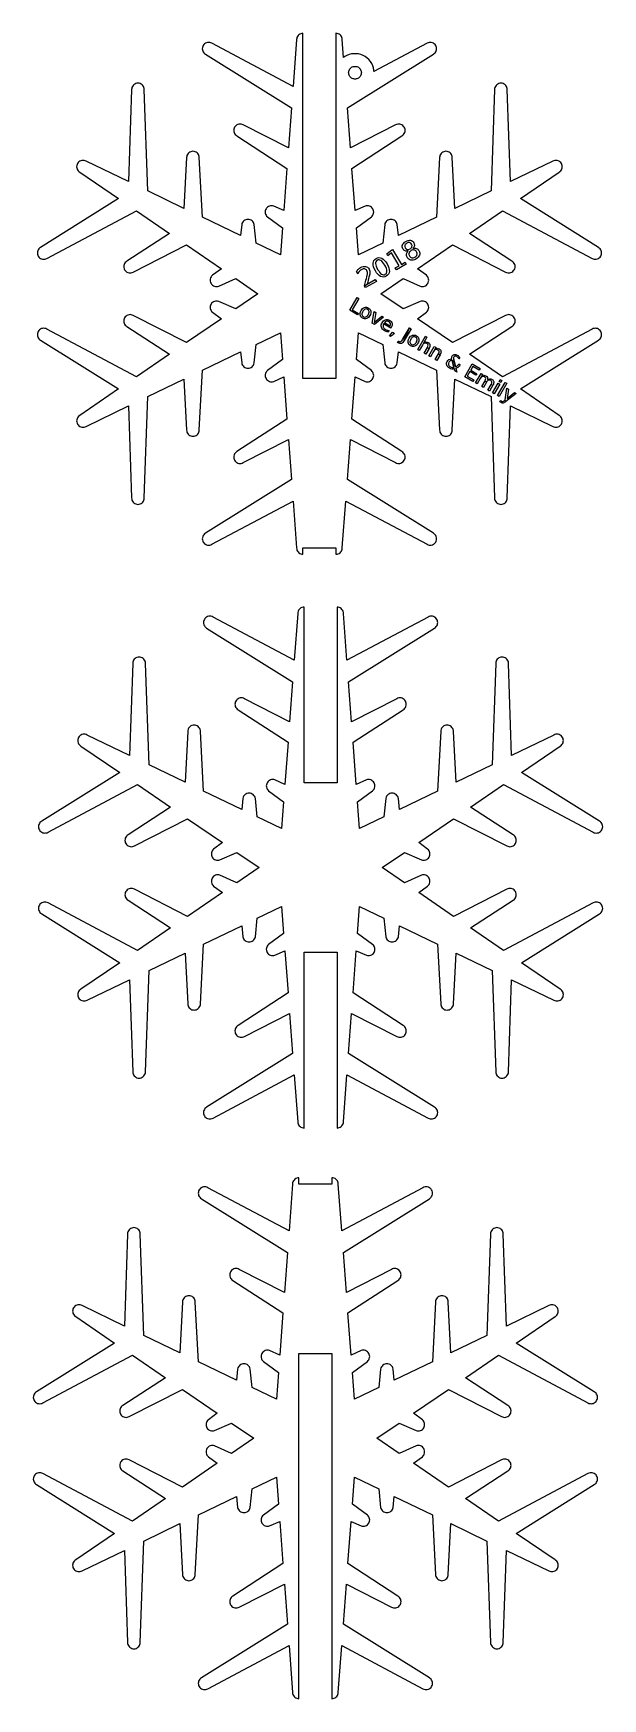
# Model space of a CAD drawing. Extents: x 5 to 95, y 28 to 290.
import ezdxf

# ---------------------------------------------------------------- set-up
doc = ezdxf.new("R2010")
doc.units = 0
doc.layers.get('0').update_dxf_attribs({"linetype": 'CONTINUOUS'})

msp = doc.modelspace()

# ---------------------------------------------------------------- linework, layer by layer
at = {"color": 7}
for points in [[(53.125514, 208.386481), (53.293874, 208.43158), (53.451856, 208.50528), (53.594646, 208.605279), (53.717904, 208.728481), (53.817884, 208.871279), (53.891544, 209.029279), (53.936674, 209.197681), (53.951858, 209.371281), (54.504155, 216.735179), (67.298014, 209.93388), (67.456016, 209.86018), (67.624415, 209.815079), (67.798016, 209.799867), (67.971616, 209.815093), (68.140016, 209.86018), (68.298015, 209.93388), (68.440814, 210.033781), (68.564015, 210.157081), (68.664015, 210.29988), (68.737714, 210.457879), (68.782816, 210.62618), (68.798028, 210.799879), (68.782802, 210.973479), (68.737714, 211.141879), (68.664015, 211.299881), (68.564015, 211.44268), (68.440814, 211.565881), (68.298015, 211.665881), (54.758604, 220.127679), (55.230324, 226.417481), (62.349315, 222.790979), (62.507314, 222.717279), (62.675615, 222.67218), (62.849314, 222.656969), (63.022915, 222.672192), (63.191314, 222.717279), (63.349316, 222.790979), (63.492115, 222.890979), (63.615316, 223.01418), (63.715316, 223.156979), (63.789015, 223.314981), (63.834114, 223.48338), (63.849326, 223.656981), (63.834103, 223.83068), (63.789015, 223.99898), (63.715316, 224.15698), (63.615316, 224.299781), (63.492115, 224.423079), (63.349316, 224.52298), (55.471994, 229.639581), (55.970116, 236.28128), (57.558556, 235.57448), (57.726924, 235.529381), (57.900584, 235.514169), (58.074224, 235.529392), (58.242595, 235.57448), (58.400586, 235.648081), (58.543354, 235.748081), (58.666626, 235.871381), (58.766594, 236.014179), (58.840266, 236.17208), (58.885384, 236.340479), (58.900596, 236.514181), (58.885373, 236.687779), (58.840266, 236.856181), (58.766594, 237.01418), (58.666626, 237.156979), (58.543354, 237.28018), (56.174186, 239.002281), (56.491996, 243.23961), (60.320535, 241.396169), (60.627314, 238.483381), (60.672416, 238.314979), (60.746115, 238.15698), (60.846115, 238.014181), (60.969316, 237.89098), (61.112115, 237.79098), (61.270114, 237.717281), (61.438516, 237.672179), (61.612114, 237.656967), (61.785816, 237.672193), (61.954114, 237.717281), (62.112116, 237.79098), (62.254915, 237.89098), (62.378215, 238.014181), (62.478116, 238.15698), (62.551815, 238.314979), (62.596914, 238.483381), (62.779015, 240.21239), (68.779915, 237.322979), (69.272415, 227.94268), (69.287627, 227.76908), (69.332715, 227.600681), (69.406316, 227.442679), (69.506315, 227.299981), (69.629615, 227.176681), (69.772414, 227.076679), (69.930315, 227.003081), (70.098714, 226.95788), (70.272416, 226.942668), (70.446014, 226.957891), (70.614416, 227.003081), (70.772415, 227.076679), (70.915214, 227.176681), (71.038415, 227.299981), (71.138415, 227.442679), (71.212115, 227.600681), (71.257214, 227.76908), (71.272425, 227.94268), (71.691215, 235.921179), (77.374214, 233.184879), (77.932616, 217.228481), (77.947828, 217.054781), (77.992915, 216.886379), (78.066615, 216.72838), (78.166615, 216.58568), (78.289816, 216.46238), (78.432615, 216.36238), (78.590614, 216.288779), (78.759016, 216.24368), (78.932614, 216.228384), (79.106316, 216.243677), (79.274616, 216.288779), (79.432616, 216.36238), (79.575414, 216.46238), (79.698715, 216.58568), (79.798714, 216.728479), (79.872315, 216.886379), (79.917414, 217.054781), (79.932626, 217.228481), (80.439415, 231.708879), (87.092914, 228.505279), (87.250916, 228.43158), (87.419214, 228.38648), (87.592916, 228.371269), (87.766514, 228.386492), (87.934916, 228.43158), (88.092915, 228.505279), (88.235714, 228.605279), (88.358915, 228.72848), (88.458915, 228.871279), (88.532614, 229.029281), (88.577716, 229.19768), (88.5929, 229.371281), (88.57773, 229.544881), (88.532614, 229.713281), (88.458915, 229.87128), (88.358915, 230.014079), (88.235714, 230.137379), (88.092915, 230.23728), (81.991714, 234.39758), (94.278814, 242.076691), (94.421514, 242.176671), (94.544814, 242.299929), (94.644814, 242.442711), (94.718516, 242.600699), (94.763615, 242.769061), (94.778827, 242.942721), (94.763604, 243.116369), (94.718516, 243.284729), (94.644814, 243.44272), (94.544814, 243.585499), (94.421514, 243.70876), (94.278814, 243.808731), (94.120815, 243.8824), (93.952416, 243.92751), (93.778815, 243.942722), (93.605116, 243.927535), (93.436714, 243.882419), (93.278816, 243.808731), (79.180916, 236.314179), (73.969716, 239.867571), (80.669816, 244.219551), (80.812615, 244.319519), (80.935816, 244.44278), (81.035816, 244.58557), (81.109515, 244.74355), (81.154614, 244.91191), (81.169826, 245.085569), (81.154603, 245.259221), (81.109515, 245.42758), (81.035816, 245.585571), (80.935816, 245.72835), (80.812615, 245.851611), (80.669816, 245.951599), (80.511814, 246.025259), (80.343415, 246.070381), (80.169814, 246.085565), (79.996115, 246.070387), (79.827814, 246.025259), (79.669815, 245.951599), (71.300015, 241.68795), (65.797314, 245.440159), (67.203616, 246.46239), (67.326916, 246.58564), (67.426815, 246.72843), (67.500514, 246.886401), (67.545616, 247.054781), (67.560828, 247.228429), (67.545602, 247.402069), (67.500514, 247.570451), (67.426815, 247.728431), (67.326916, 247.871199), (67.203616, 247.994479), (67.060815, 248.094459), (66.902815, 248.168119), (66.734515, 248.213229), (66.560816, 248.228441), (66.387215, 248.213246), (66.218816, 248.168111), (63.542816, 246.977401), (60.032124, 249.37128), (63.542816, 251.76516), (66.218816, 250.57445), (66.387215, 250.52932), (66.560816, 250.514136), (66.734515, 250.529343), (66.902815, 250.574439), (67.060815, 250.648099), (67.203616, 250.748079), (67.326916, 250.871359), (67.426815, 251.01413), (67.500514, 251.172109), (67.545616, 251.340489), (67.560828, 251.514129), (67.545602, 251.68778), (67.500514, 251.856159), (67.426815, 252.014131), (67.326916, 252.156921), (67.203616, 252.28017), (65.797314, 253.302399), (71.300015, 257.054611), (79.669815, 252.790961), (79.827814, 252.717301), (79.996115, 252.67218), (80.169814, 252.656996), (80.343415, 252.672174), (80.511814, 252.717301), (80.669816, 252.790961), (80.812615, 252.89095), (80.935816, 253.01421), (81.035816, 253.156989), (81.109515, 253.31498), (81.154614, 253.48334), (81.169826, 253.656991), (81.154603, 253.830651), (81.109515, 253.999011), (81.035816, 254.15699), (80.935816, 254.299781), (80.812615, 254.423041), (80.669816, 254.52301), (73.969716, 258.874992), (79.180916, 262.428382), (93.278816, 254.93383), (93.436714, 254.860141), (93.605116, 254.815039), (93.778815, 254.799828), (93.952416, 254.815051), (94.120815, 254.860161), (94.278814, 254.93383), (94.421514, 255.033801), (94.544814, 255.157059), (94.644814, 255.299841), (94.718516, 255.457829), (94.763615, 255.626191), (94.778827, 255.79984), (94.763604, 255.973499), (94.718516, 256.141859), (94.644814, 256.29985), (94.544814, 256.442629), (94.421514, 256.56589), (94.278814, 256.66587), (81.991714, 264.344981), (88.092915, 268.505281), (88.235714, 268.605182), (88.358915, 268.728482), (88.458915, 268.871281), (88.532614, 269.029281), (88.577716, 269.197681), (88.5929, 269.371281), (88.57773, 269.544881), (88.532614, 269.713281), (88.458915, 269.871281), (88.358915, 270.014081), (88.235714, 270.137281), (88.092915, 270.237281), (87.934916, 270.310981), (87.766514, 270.356081), (87.592916, 270.371282), (87.419214, 270.356081), (87.250916, 270.310981), (87.092914, 270.237281), (80.439415, 267.033681), (79.932615, 281.514081), (79.917403, 281.687781), (79.872315, 281.856181), (79.798714, 282.014081), (79.698715, 282.156881), (79.575414, 282.280181), (79.432616, 282.380181), (79.274616, 282.453781), (79.106316, 282.498881), (78.932614, 282.51418), (78.759016, 282.498882), (78.590614, 282.453781), (78.432615, 282.380181), (78.289816, 282.280181), (78.166615, 282.156881), (78.066615, 282.014181), (77.992915, 281.856181), (77.947816, 281.687781), (77.932605, 281.514081), (77.374214, 265.557681), (71.691215, 262.821382), (71.272414, 270.799881), (71.257202, 270.973481), (71.212115, 271.141881), (71.138415, 271.299881), (71.038415, 271.442581), (70.915214, 271.565881), (70.772415, 271.665881), (70.614416, 271.739481), (70.446014, 271.784681), (70.272416, 271.799882), (70.098714, 271.784681), (69.930315, 271.739481), (69.772414, 271.665881), (69.629615, 271.565881), (69.506315, 271.442581), (69.406316, 271.299881), (69.332715, 271.141881), (69.287616, 270.973481), (69.272404, 270.799881), (68.779915, 261.419581), (62.779015, 258.53017), (62.596914, 260.259182), (62.551815, 260.427581), (62.478116, 260.585581), (62.378215, 260.728382), (62.254915, 260.851581), (62.112116, 260.951581), (61.954114, 261.02528), (61.785816, 261.070382), (61.612114, 261.085594), (61.438516, 261.070368), (61.270114, 261.02528), (61.112115, 260.951581), (60.969316, 260.851581), (60.846115, 260.728382), (60.746115, 260.585581), (60.672416, 260.427581), (60.627314, 260.259182), (60.320535, 257.346389), (56.491996, 255.50295), (56.174205, 259.74028), (58.543376, 261.46238), (58.666634, 261.585582), (58.766614, 261.72838), (58.840285, 261.886382), (58.885404, 262.054782), (58.900588, 262.228382), (58.885413, 262.402081), (58.840285, 262.570481), (58.766614, 262.728381), (58.666634, 262.87118), (58.543376, 262.99448), (58.400594, 263.09448), (58.242606, 263.168081), (58.074244, 263.213182), (57.900595, 263.228394), (57.726936, 263.213168), (57.558576, 263.168081), (55.970136, 262.46128), (55.472005, 269.102981), (63.349316, 274.219581), (63.492115, 274.319481), (63.615316, 274.442781), (63.715316, 274.585581), (63.789015, 274.743581), (63.834114, 274.911881), (63.849326, 275.085581), (63.834103, 275.259181), (63.789015, 275.427581), (63.715316, 275.585581), (63.615316, 275.728381), (63.492115, 275.851581), (63.349316, 275.951581), (63.191314, 276.025281), (63.022915, 276.070381), (62.849314, 276.085582), (62.675615, 276.070381), (62.507314, 276.025281), (62.349315, 275.951581), (55.230344, 272.325081), (54.758615, 278.614881), (68.298015, 287.076681), (68.440814, 287.176681), (68.564114, 287.299881), (68.664015, 287.442681), (68.737714, 287.600681), (68.782816, 287.769081), (68.798028, 287.942681), (68.782802, 288.116381), (68.737714, 288.284681), (68.664015, 288.442681), (68.564114, 288.585481), (68.440814, 288.708781), (68.298015, 288.808681), (68.140016, 288.882381), (67.971715, 288.927481), (67.798016, 288.942681), (67.624415, 288.92748), (67.456016, 288.882381), (67.298014, 288.808681), (58.941524, 284.366381), (58.930122, 284.547281), (58.859555, 284.917381), (58.743125, 285.275681), (58.582715, 285.616481), (58.380856, 285.934581), (58.140716, 286.224881), (57.866066, 286.482781), (57.561274, 286.704281), (57.231136, 286.885781), (56.880856, 287.024481), (56.515934, 287.118081), (56.142176, 287.165381), (55.765435, 287.165381), (55.391674, 287.118081), (55.026755, 287.024481), (54.676475, 286.885781), (54.346334, 286.704281), (54.161955, 286.570281), (53.951886, 289.371281), (53.936674, 289.544881), (53.891564, 289.713281), (53.817895, 289.871281), (53.717924, 290.014081), (53.594655, 290.137281), (53.451864, 290.237281), (53.293896, 290.310981), (53.125525, 290.356081), (52.951885, 290.371282), (52.951885, 236.037979), (47.755745, 236.037979), (47.755745, 290.371281), (47.582105, 290.356081), (47.413734, 290.310981), (47.255766, 290.237281), (47.112976, 290.137281), (46.989704, 290.014081), (46.889735, 289.871281), (46.816064, 289.713281), (46.770945, 289.544881), (46.755733, 289.371281), (46.203455, 282.007381), (33.409616, 288.808681), (33.251614, 288.882381), (33.083215, 288.927481), (32.909614, 288.942681), (32.735915, 288.92748), (32.567615, 288.882381), (32.409615, 288.808681), (32.266814, 288.708781), (32.143514, 288.585481), (32.043616, 288.442681), (31.969916, 288.284681), (31.924814, 288.116381), (31.909602, 287.942681), (31.924825, 287.769081), (31.969916, 287.600681), (32.043616, 287.442681), (32.143514, 287.299881), (32.266814, 287.176681), (32.409615, 287.076681), (45.949015, 278.614881), (45.477286, 272.325081), (38.358315, 275.951581), (38.200316, 276.025281), (38.032015, 276.070381), (37.858316, 276.085582), (37.684716, 276.070381), (37.516314, 276.025281), (37.358314, 275.951581), (37.215516, 275.851581), (37.092314, 275.728381), (36.992314, 275.585581), (36.918615, 275.427581), (36.873516, 275.259181), (36.858304, 275.085581), (36.873527, 274.911881), (36.918615, 274.743581), (36.992314, 274.585581), (37.092314, 274.442781), (37.215516, 274.319481), (37.358314, 274.219581), (45.235625, 269.102981), (44.737494, 262.46128), (43.149054, 263.168081), (42.980695, 263.213182), (42.807035, 263.228394), (42.633386, 263.213168), (42.465024, 263.168081), (42.307036, 263.09448), (42.164254, 262.99448), (42.040996, 262.87118), (41.941016, 262.728381), (41.867345, 262.570481), (41.822226, 262.402081), (41.807043, 262.228382), (41.822218, 262.054782), (41.867345, 261.886382), (41.941016, 261.72838), (42.040996, 261.585582), (42.164254, 261.46238), (44.533425, 259.74028), (44.215634, 255.50295), (40.387095, 257.346389), (40.080314, 260.259182), (40.035215, 260.427581), (39.961515, 260.585581), (39.861515, 260.728382), (39.738314, 260.851581), (39.595515, 260.951581), (39.437516, 261.02528), (39.269114, 261.070382), (39.095516, 261.085594), (38.921814, 261.070368), (38.753514, 261.02528), (38.595514, 260.951581), (38.452716, 260.851581), (38.329416, 260.728382), (38.229515, 260.585581), (38.155815, 260.427581), (38.110716, 260.259182), (37.928615, 258.53017), (31.927715, 261.419581), (31.435215, 270.799881), (31.420003, 270.973481), (31.374915, 271.141881), (31.301315, 271.299881), (31.201315, 271.442581), (31.078015, 271.565881), (30.935216, 271.665881), (30.777315, 271.739481), (30.608916, 271.784681), (30.435217, 271.799882), (30.261616, 271.784681), (30.093217, 271.739481), (29.935215, 271.665881), (29.792416, 271.565881), (29.669215, 271.442581), (29.569215, 271.299881), (29.495516, 271.141881), (29.450417, 270.973481), (29.435205, 270.799881), (29.016415, 262.821382), (23.333416, 265.557681), (22.775016, 281.514081), (22.759816, 281.687781), (22.714716, 281.856181), (22.641016, 282.014181), (22.541016, 282.156881), (22.417816, 282.280181), (22.275016, 282.380181), (22.117016, 282.453781), (21.948616, 282.498881), (21.775016, 282.51418), (21.601316, 282.498882), (21.433016, 282.453781), (21.275016, 282.380181), (21.132216, 282.280181), (21.008916, 282.156881), (20.908916, 282.014081), (20.835316, 281.856181), (20.790216, 281.687781), (20.775016, 281.514081), (20.268216, 267.033681), (13.614716, 270.237281), (13.456716, 270.310981), (13.288416, 270.356081), (13.114716, 270.371282), (12.941116, 270.356081), (12.772716, 270.310981), (12.614716, 270.237281), (12.471916, 270.137281), (12.348716, 270.014081), (12.248716, 269.871281), (12.175016, 269.713281), (12.129916, 269.544881), (12.114716, 269.371281), (12.129917, 269.197681), (12.175016, 269.029281), (12.248716, 268.871281), (12.348716, 268.728482), (12.471916, 268.605182), (12.614716, 268.505281), (18.715916, 264.344981), (6.428816, 256.66587), (6.286116, 256.56589), (6.162816, 256.442629), (6.062816, 256.29985), (5.989116, 256.141859), (5.944016, 255.973499), (5.928816, 255.79984), (5.944017, 255.626191), (5.989116, 255.457829), (6.062816, 255.299841), (6.162816, 255.157059), (6.286116, 255.033801), (6.428816, 254.93383), (6.586816, 254.860161), (6.755216, 254.815051), (6.928816, 254.799839), (7.102516, 254.815051), (7.270916, 254.860141), (7.428816, 254.93383), (21.526716, 262.428382), (26.737916, 258.874992), (20.037816, 254.52301), (19.895016, 254.423041), (19.771816, 254.299781), (19.671816, 254.15699), (19.598116, 253.999011), (19.553016, 253.830651), (19.537816, 253.656991), (19.553017, 253.48334), (19.598116, 253.31498), (19.671816, 253.156989), (19.771816, 253.01421), (19.895016, 252.89095), (20.037816, 252.790961), (20.195816, 252.717301), (20.364216, 252.67218), (20.537816, 252.656996), (20.711516, 252.672174), (20.879816, 252.717301), (21.037816, 252.790961), (29.407618, 257.054611), (34.910316, 253.302399), (33.504014, 252.28017), (33.380714, 252.156921), (33.280816, 252.014131), (33.207116, 251.856159), (33.162014, 251.68778), (33.146802, 251.514129), (33.162026, 251.340489), (33.207116, 251.172109), (33.280816, 251.01413), (33.380714, 250.871359), (33.504014, 250.748079), (33.646816, 250.648099), (33.804815, 250.574439), (33.973115, 250.529331), (34.146815, 250.514119), (34.320415, 250.529314), (34.488814, 250.57445), (37.164814, 251.76516), (40.675506, 249.37128), (37.164814, 246.977401), (34.488814, 248.168111), (34.320415, 248.213241), (34.146815, 248.228424), (33.973115, 248.213218), (33.804815, 248.168119), (33.646816, 248.094459), (33.504014, 247.994479), (33.380714, 247.871199), (33.280816, 247.728431), (33.207116, 247.570451), (33.162014, 247.402069), (33.146802, 247.228429), (33.162026, 247.054781), (33.207116, 246.886401), (33.280816, 246.72843), (33.380714, 246.58564), (33.504014, 246.46239), (34.910316, 245.440159), (29.407618, 241.68795), (21.037816, 245.951599), (20.879816, 246.025259), (20.711516, 246.070381), (20.537816, 246.085565), (20.364216, 246.070387), (20.195816, 246.025259), (20.037816, 245.951599), (19.895016, 245.851611), (19.771816, 245.72835), (19.671816, 245.585571), (19.598116, 245.42758), (19.553016, 245.259221), (19.537816, 245.085569), (19.553017, 244.91191), (19.598116, 244.74355), (19.671816, 244.58557), (19.771816, 244.44278), (19.895016, 244.319519), (20.037816, 244.219551), (26.737916, 239.867571), (21.526716, 236.314179), (7.428816, 243.808731), (7.270916, 243.882419), (7.102516, 243.927521), (6.928816, 243.942705), (6.755216, 243.927507), (6.586816, 243.8824), (6.428816, 243.808731), (6.286116, 243.70876), (6.162816, 243.585499), (6.062816, 243.44272), (5.989116, 243.284729), (5.944016, 243.116369), (5.928816, 242.942721), (5.944017, 242.769061), (5.989116, 242.600699), (6.062816, 242.442711), (6.162816, 242.299929), (6.286116, 242.176671), (6.428816, 242.076691), (18.715916, 234.39758), (12.614716, 230.23728), (12.471916, 230.137379), (12.348716, 230.014079), (12.248716, 229.87128), (12.175016, 229.713281), (12.129916, 229.544881), (12.114716, 229.371281), (12.129917, 229.19768), (12.175016, 229.029281), (12.248716, 228.871279), (12.348716, 228.72848), (12.471916, 228.605279), (12.614716, 228.505279), (12.772716, 228.43158), (12.941116, 228.38648), (13.114716, 228.371269), (13.288416, 228.386492), (13.456716, 228.43158), (13.614716, 228.505279), (20.268216, 231.708879), (20.775016, 217.228481), (20.790217, 217.054781), (20.835316, 216.886379), (20.908916, 216.728479), (21.008916, 216.58568), (21.132216, 216.46238), (21.275016, 216.36238), (21.433016, 216.288779), (21.601316, 216.24368), (21.775016, 216.228384), (21.948616, 216.243677), (22.117016, 216.288779), (22.275016, 216.36238), (22.417816, 216.46238), (22.541016, 216.58568), (22.641016, 216.72838), (22.714716, 216.886379), (22.759816, 217.054781), (22.775017, 217.228481), (23.333416, 233.184879), (29.016415, 235.921179), (29.435216, 227.94268), (29.450428, 227.76908), (29.495516, 227.600681), (29.569215, 227.442679), (29.669215, 227.299981), (29.792416, 227.176681), (29.935215, 227.076679), (30.093217, 227.003081), (30.261616, 226.95788), (30.435217, 226.942668), (30.608916, 226.957891), (30.777315, 227.003081), (30.935216, 227.076679), (31.078015, 227.176681), (31.201315, 227.299981), (31.301315, 227.442679), (31.374915, 227.600681), (31.420014, 227.76908), (31.435226, 227.94268), (31.927715, 237.322979), (37.928615, 240.21239), (38.110716, 238.483381), (38.155815, 238.314979), (38.229515, 238.15698), (38.329416, 238.014181), (38.452716, 237.89098), (38.595514, 237.79098), (38.753514, 237.717281), (38.921814, 237.672179), (39.095516, 237.656967), (39.269114, 237.672193), (39.437516, 237.717281), (39.595515, 237.79098), (39.738314, 237.89098), (39.861515, 238.014181), (39.961515, 238.15698), (40.035215, 238.314979), (40.080314, 238.483381), (40.387095, 241.396169), (44.215634, 243.23961), (44.533445, 239.002281), (42.164274, 237.28018), (42.041005, 237.156979), (41.941036, 237.01418), (41.867365, 236.856181), (41.822246, 236.687779), (41.807034, 236.514181), (41.822257, 236.340479), (41.867365, 236.17208), (41.941036, 236.014179), (42.041005, 235.871381), (42.164274, 235.748081), (42.307044, 235.648081), (42.465035, 235.57448), (42.633406, 235.529381), (42.807046, 235.514169), (42.980706, 235.529392), (43.149074, 235.57448), (44.737514, 236.28128), (45.235636, 229.639581), (37.358314, 224.52298), (37.215516, 224.423079), (37.092314, 224.299781), (36.992314, 224.15698), (36.918615, 223.99898), (36.873516, 223.83068), (36.858304, 223.656981), (36.873527, 223.48338), (36.918615, 223.314981), (36.992314, 223.156979), (37.092314, 223.01418), (37.215516, 222.890979), (37.358314, 222.790979), (37.516314, 222.717279), (37.684716, 222.67218), (37.858316, 222.656969), (38.032015, 222.672192), (38.200316, 222.717279), (38.358315, 222.790979), (45.477306, 226.417481), (45.949026, 220.127679), (32.409615, 211.665881), (32.266814, 211.565881), (32.143615, 211.44268), (32.043616, 211.299881), (31.969916, 211.141879), (31.924814, 210.973479), (31.909602, 210.799879), (31.924825, 210.62618), (31.969916, 210.457879), (32.043616, 210.29988), (32.143615, 210.157081), (32.266814, 210.033781), (32.409615, 209.93388), (32.567615, 209.86018), (32.736014, 209.815079), (32.909614, 209.799867), (33.083215, 209.815093), (33.251614, 209.86018), (33.409616, 209.93388), (46.203475, 216.735179), (46.755764, 209.371281), (46.770948, 209.197681), (46.816086, 209.029279), (46.889746, 208.871279), (46.989726, 208.728481), (47.112984, 208.605279), (47.255774, 208.50528), (47.413754, 208.43158), (47.582116, 208.386481), (47.755745, 208.371269), (47.755745, 209.371281), (52.951885, 209.371281), (52.951885, 208.37128), (53.125514, 208.386492)], [(55.891015, 283.173281), (55.766425, 283.188981), (55.644804, 283.220181), (55.528035, 283.266481), (55.417994, 283.326981), (55.316385, 283.400781), (55.224844, 283.486681), (55.144805, 283.583481), (55.077504, 283.689481), (55.024045, 283.803181), (54.985226, 283.922581), (54.961688, 284.045981), (54.953792, 284.171281), (54.961708, 284.296581), (54.985231, 284.419981), (55.024045, 284.539381), (55.077504, 284.652981), (55.144805, 284.759081), (55.224844, 284.855781), (55.316385, 284.941781), (55.417994, 285.015581), (55.528035, 285.076081), (55.644804, 285.122281), (55.766425, 285.153581), (55.891015, 285.169281), (56.016596, 285.169281), (56.141185, 285.153581), (56.262815, 285.122281), (56.379576, 285.076081), (56.489614, 285.015581), (56.591225, 284.941781), (56.682764, 284.855781), (56.762814, 284.759081), (56.830104, 284.652981), (56.883565, 284.539381), (56.922385, 284.419981), (56.945922, 284.296581), (56.953816, 284.171281), (56.945903, 284.045981), (56.922376, 283.922581), (56.883565, 283.803181), (56.830104, 283.689481), (56.762814, 283.583481), (56.682764, 283.486681), (56.591225, 283.400781), (56.489614, 283.326981), (56.379576, 283.266481), (56.262815, 283.220181), (56.141185, 283.188981), (56.016596, 283.173281), (55.891015, 283.173281)], [(53.309085, 118.069319), (53.477084, 118.114418), (53.635086, 118.188118), (53.778085, 118.288117), (53.901086, 118.411319), (54.001086, 118.554118), (54.075084, 118.71212), (54.120085, 118.880519), (54.135071, 119.054119), (54.687086, 126.41802), (67.481086, 119.616718), (67.639085, 119.543019), (67.808086, 119.497919), (67.981085, 119.482708), (68.155086, 119.497931), (68.323085, 119.543019), (68.481084, 119.616718), (68.624086, 119.716619), (68.747084, 119.839919), (68.847084, 119.982718), (68.921085, 120.140717), (68.966086, 120.309018), (68.981072, 120.482717), (68.9661, 120.656317), (68.921085, 120.824719), (68.847084, 120.982719), (68.747084, 121.125518), (68.624086, 121.248719), (68.481084, 121.348719), (54.942085, 129.810517), (55.414085, 136.100319), (62.532085, 132.473817), (62.690084, 132.400118), (62.859085, 132.355018), (63.032084, 132.339807), (63.206085, 132.35503), (63.374084, 132.400118), (63.532086, 132.473817), (63.675085, 132.57382), (63.799085, 132.697018), (63.899085, 132.839817), (63.972084, 132.997819), (64.017085, 133.166218), (64.032099, 133.339819), (64.017071, 133.513518), (63.972084, 133.681818), (63.899085, 133.839818), (63.799085, 133.982619), (63.675085, 134.105919), (63.532086, 134.205818), (55.655086, 139.322419), (56.153084, 145.964118), (57.742085, 145.257318), (57.910084, 145.212219), (58.084085, 145.197007), (58.257084, 145.21223), (58.426085, 145.257318), (58.584084, 145.330919), (58.727086, 145.430919), (58.850084, 145.554219), (58.950084, 145.697018), (59.023083, 145.854918), (59.069086, 146.023317), (59.084072, 146.197019), (59.0691, 146.370617), (59.023083, 146.539019), (58.950084, 146.697018), (58.850084, 146.839817), (58.727086, 146.963018), (56.357085, 148.685119), (56.675085, 152.922448), (60.504084, 151.079009), (60.811085, 148.166219), (60.856086, 147.997817), (60.929085, 147.839818), (61.029085, 147.697019), (61.153085, 147.573818), (61.295085, 147.473818), (61.453085, 147.400119), (61.622085, 147.355019), (61.795084, 147.339808), (61.969086, 147.355031), (62.137084, 147.400119), (62.295086, 147.473818), (62.438085, 147.573818), (62.561086, 147.697019), (62.661086, 147.839818), (62.735085, 147.997817), (62.780085, 148.166219), (62.962084, 149.895228), (68.963086, 147.005817), (69.456086, 137.625518), (69.471072, 137.451918), (69.516086, 137.283519), (69.590085, 137.125519), (69.690084, 136.982819), (69.813085, 136.859519), (69.956085, 136.75952), (70.114084, 136.685919), (70.282085, 136.640718), (70.456084, 136.625506), (70.629086, 136.640729), (70.798086, 136.685919), (70.956085, 136.75952), (71.098085, 136.859519), (71.222085, 136.982819), (71.322085, 137.125519), (71.395085, 137.283519), (71.440085, 137.451918), (71.456087, 137.625518), (71.874084, 145.60402), (77.557085, 142.867717), (78.116086, 126.911319), (78.131072, 126.737619), (78.176086, 126.569217), (78.250085, 126.411218), (78.350085, 126.268518), (78.473086, 126.145218), (78.616085, 126.045218), (78.774084, 125.971617), (78.942085, 125.926518), (79.116084, 125.911222), (79.289086, 125.926515), (79.458086, 125.971617), (79.616086, 126.045218), (79.759085, 126.145218), (79.882086, 126.268518), (79.982085, 126.41132), (80.056084, 126.569217), (80.101084, 126.737619), (80.116099, 126.911319), (80.623085, 141.391718), (87.276085, 138.188117), (87.434084, 138.114418), (87.602085, 138.069319), (87.776084, 138.054107), (87.950085, 138.06933), (88.118084, 138.114418), (88.276086, 138.188117), (88.419085, 138.288117), (88.542086, 138.411318), (88.642086, 138.554117), (88.716084, 138.712119), (88.761085, 138.880518), (88.776071, 139.054119), (88.761099, 139.227719), (88.716084, 139.396119), (88.642086, 139.554118), (88.542086, 139.696919), (88.419085, 139.82022), (88.276086, 139.920118), (82.175085, 144.080418), (94.462084, 151.759529), (94.605086, 151.859509), (94.728084, 151.98277), (94.828083, 152.125549), (94.902085, 152.28354), (94.947085, 152.451899), (94.962099, 152.625559), (94.947071, 152.799207), (94.902085, 152.967567), (94.828083, 153.125558), (94.728084, 153.268337), (94.605086, 153.391598), (94.462084, 153.491569), (94.304084, 153.565238), (94.136086, 153.610348), (93.962085, 153.62556), (93.788086, 153.610345), (93.620085, 153.565257), (93.462086, 153.491569), (79.364084, 145.997017), (74.153085, 149.550409), (80.853085, 153.902389), (80.996084, 154.002358), (81.119085, 154.125618), (81.219085, 154.268408), (81.293084, 154.426388), (81.338084, 154.594748), (81.353098, 154.768407), (81.33807, 154.942059), (81.293084, 155.110418), (81.219085, 155.268409), (81.119085, 155.411188), (80.996084, 155.534449), (80.853085, 155.634437), (80.695086, 155.708097), (80.527085, 155.753219), (80.353083, 155.768403), (80.179085, 155.753225), (80.011084, 155.708097), (79.853084, 155.634437), (71.483085, 151.370788), (65.980084, 155.122997), (67.387086, 156.145229), (67.510084, 156.268478), (67.610084, 156.411268), (67.684086, 156.569239), (67.729086, 156.737619), (67.744072, 156.911267), (67.7291, 157.084907), (67.684086, 157.253289), (67.610084, 157.411269), (67.510084, 157.55404), (67.387086, 157.677317), (67.244084, 157.777297), (67.086085, 157.850957), (66.918084, 157.896067), (66.744085, 157.911279), (66.570084, 157.896084), (66.402085, 157.850949), (63.726085, 156.660239), (60.215086, 159.054118), (63.726085, 161.447998), (66.402085, 160.257288), (66.570084, 160.212158), (66.744085, 160.196974), (66.918084, 160.212181), (67.086085, 160.25728), (67.244084, 160.33094), (67.387086, 160.430917), (67.510084, 160.554197), (67.610084, 160.696968), (67.684086, 160.854947), (67.729086, 161.02333), (67.744072, 161.19697), (67.7291, 161.370618), (67.684086, 161.538998), (67.610084, 161.696969), (67.510084, 161.839759), (67.387086, 161.963008), (65.980084, 162.98524), (71.483085, 166.737449), (79.853084, 162.473799), (80.011084, 162.400139), (80.179085, 162.355018), (80.353083, 162.339834), (80.527085, 162.355012), (80.695086, 162.400139), (80.853085, 162.473799), (80.996084, 162.573788), (81.119085, 162.697048), (81.219085, 162.839827), (81.293084, 162.997818), (81.338084, 163.166178), (81.353098, 163.339829), (81.33807, 163.513489), (81.293084, 163.681849), (81.219085, 163.839828), (81.119085, 163.982619), (80.996084, 164.105879), (80.853085, 164.205848), (74.153085, 168.557828), (79.364084, 172.111217), (93.462086, 164.616668), (93.620085, 164.542979), (93.788086, 164.497877), (93.962085, 164.482666), (94.136086, 164.497889), (94.304084, 164.542999), (94.462084, 164.616668), (94.605086, 164.716639), (94.728084, 164.8399), (94.828083, 164.982679), (94.902085, 165.14067), (94.947085, 165.309029), (94.962099, 165.482678), (94.947071, 165.656338), (94.902085, 165.824697), (94.828083, 165.982688), (94.728084, 166.125467), (94.605086, 166.248728), (94.462084, 166.348708), (82.175085, 174.027819), (88.276086, 178.188119), (88.419085, 178.288017), (88.542086, 178.411317), (88.642086, 178.554119), (88.716084, 178.712118), (88.761085, 178.880517), (88.776071, 179.054118), (88.761099, 179.227718), (88.716084, 179.396118), (88.642086, 179.55412), (88.542086, 179.696918), (88.419085, 179.820117), (88.276086, 179.92012), (88.118084, 179.993819), (87.950085, 180.038918), (87.776084, 180.05413), (87.602085, 180.038907), (87.434084, 179.993819), (87.276085, 179.92012), (80.623085, 176.716519), (80.116085, 191.196918), (80.10107, 191.370617), (80.056084, 191.539019), (79.982085, 191.696917), (79.882086, 191.839719), (79.759085, 191.963019), (79.616086, 192.063019), (79.458086, 192.136619), (79.289086, 192.181718), (79.116084, 192.197015), (78.942085, 192.181721), (78.774084, 192.136619), (78.616085, 192.063019), (78.473086, 191.963019), (78.350085, 191.839719), (78.250085, 191.697019), (78.176086, 191.539019), (78.131086, 191.370617), (78.1161, 191.196918), (77.557085, 175.24052), (71.874084, 172.504217), (71.456084, 180.482718), (71.440082, 180.656319), (71.395085, 180.824718), (71.322085, 180.982717), (71.222085, 181.125417), (71.098085, 181.248717), (70.956085, 181.348717), (70.798086, 181.422318), (70.629086, 181.467519), (70.456084, 181.48273), (70.282085, 181.467507), (70.114084, 181.422318), (69.956085, 181.348717), (69.813085, 181.248717), (69.690084, 181.125417), (69.590085, 180.982717), (69.516086, 180.824718), (69.471086, 180.656319), (69.4561, 180.482718), (68.963086, 171.102419), (62.962084, 168.213008), (62.780085, 169.942017), (62.735085, 170.110419), (62.661086, 170.268419), (62.561086, 170.411218), (62.438085, 170.534419), (62.295086, 170.634419), (62.137084, 170.708118), (61.969086, 170.753217), (61.795084, 170.768429), (61.622085, 170.753206), (61.453085, 170.708118), (61.295085, 170.634419), (61.153085, 170.534419), (61.029085, 170.411218), (60.929085, 170.268419), (60.856086, 170.110419), (60.811085, 169.942017), (60.504084, 167.029227), (56.675085, 165.185788), (56.357085, 169.423118), (58.727086, 171.145218), (58.850084, 171.26842), (58.950084, 171.411218), (59.023083, 171.569218), (59.069086, 171.73762), (59.084072, 171.911217), (59.0691, 172.084919), (59.023083, 172.253319), (58.950084, 172.411219), (58.850084, 172.554018), (58.727086, 172.677318), (58.584084, 172.777318), (58.426085, 172.850919), (58.257084, 172.896018), (58.084085, 172.911229), (57.910084, 172.896006), (57.742085, 172.850919), (56.153084, 172.144118), (55.655086, 178.785818), (63.532086, 183.902419), (63.675085, 184.002317), (63.799085, 184.125617), (63.899085, 184.268419), (63.972084, 184.426418), (64.017085, 184.594719), (64.032099, 184.768418), (64.017071, 184.942018), (63.972084, 185.110418), (63.899085, 185.268417), (63.799085, 185.411219), (63.675085, 185.534417), (63.532086, 185.63442), (63.375086, 185.708119), (63.206085, 185.753218), (63.032084, 185.76843), (62.859085, 185.753207), (62.690084, 185.708119), (62.532085, 185.63442), (55.414085, 182.007918), (54.942085, 188.297717), (68.481084, 196.759518), (68.624086, 196.859518), (68.747084, 196.982719), (68.847084, 197.125518), (68.921085, 197.283517), (68.966086, 197.451919), (68.981072, 197.625517), (68.9661, 197.799219), (68.921085, 197.967519), (68.847084, 198.125519), (68.747084, 198.268318), (68.624086, 198.391618), (68.481084, 198.491519), (68.323085, 198.565218), (68.155086, 198.610317), (67.981085, 198.625529), (67.808086, 198.610306), (67.639085, 198.565218), (67.481086, 198.491519), (54.687086, 191.690217), (54.135085, 199.054117), (54.120099, 199.227718), (54.075084, 199.396117), (54.001086, 199.554119), (53.901086, 199.696918), (53.778085, 199.820119), (53.635086, 199.920119), (53.477084, 199.993819), (53.309085, 200.038918), (53.135084, 200.054129), (53.135084, 172.387419), (47.939085, 172.387419), (47.939085, 200.054118), (47.765084, 200.038906), (47.597085, 199.993819), (47.439086, 199.920119), (47.296084, 199.820119), (47.173086, 199.696918), (47.073086, 199.554119), (46.999085, 199.396117), (46.954084, 199.227718), (46.939098, 199.054117), (46.387086, 191.690217), (33.593086, 198.491519), (33.435084, 198.565218), (33.266084, 198.610317), (33.093084, 198.625529), (32.919086, 198.610306), (32.751085, 198.565218), (32.593085, 198.491519), (32.450086, 198.391618), (32.327085, 198.268318), (32.227085, 198.125519), (32.153084, 197.967519), (32.108084, 197.799219), (32.093069, 197.625517), (32.108098, 197.451919), (32.153084, 197.283517), (32.227085, 197.125518), (32.327085, 196.982719), (32.450086, 196.859518), (32.593085, 196.759518), (46.132084, 188.297717), (45.660084, 182.007918), (38.542084, 185.63442), (38.384085, 185.708119), (38.215085, 185.753218), (38.042085, 185.76843), (37.868084, 185.753207), (37.699084, 185.708119), (37.542086, 185.63442), (37.399084, 185.534417), (37.275084, 185.411219), (37.175084, 185.268417), (37.102085, 185.110418), (37.057084, 184.942018), (37.04207, 184.768418), (37.057099, 184.594719), (37.102085, 184.426418), (37.175084, 184.268419), (37.275084, 184.125617), (37.399084, 184.002317), (37.542086, 183.902419), (45.419086, 178.785818), (44.921085, 172.144118), (43.332084, 172.850919), (43.164085, 172.896018), (42.990084, 172.911229), (42.817085, 172.896006), (42.648084, 172.850919), (42.490085, 172.777318), (42.347086, 172.677318), (42.224085, 172.554018), (42.124085, 172.411219), (42.051086, 172.253319), (42.005083, 172.084919), (41.990097, 171.911217), (42.005072, 171.73762), (42.051086, 171.569218), (42.124085, 171.411218), (42.224085, 171.26842), (42.347086, 171.145218), (44.717084, 169.423118), (44.399084, 165.185788), (40.570085, 167.029227), (40.263084, 169.942017), (40.218083, 170.110419), (40.145084, 170.268419), (40.045084, 170.411218), (39.921084, 170.534419), (39.779084, 170.634419), (39.621085, 170.708118), (39.452084, 170.753217), (39.279085, 170.768429), (39.105084, 170.753206), (38.937085, 170.708118), (38.779086, 170.634419), (38.636084, 170.534419), (38.513086, 170.411218), (38.413086, 170.268419), (38.339085, 170.110419), (38.294084, 169.942017), (38.112085, 168.213008), (32.111084, 171.102419), (31.618084, 180.482718), (31.603069, 180.656319), (31.558086, 180.824718), (31.484085, 180.982717), (31.384085, 181.125417), (31.261084, 181.248717), (31.118085, 181.348717), (30.960085, 181.422318), (30.792084, 181.467519), (30.618086, 181.48273), (30.445083, 181.467507), (30.276086, 181.422318), (30.118084, 181.348717), (29.976084, 181.248717), (29.852084, 181.125417), (29.752084, 180.982717), (29.679084, 180.824718), (29.634084, 180.656319), (29.618082, 180.482718), (29.200086, 172.504217), (23.517085, 175.24052), (22.958085, 191.196918), (22.943085, 191.370617), (22.898085, 191.539019), (22.824085, 191.697019), (22.724085, 191.839719), (22.601085, 191.963019), (22.458085, 192.063019), (22.300085, 192.136619), (22.132085, 192.181718), (21.958085, 192.197015), (21.785085, 192.181721), (21.616085, 192.136619), (21.458085, 192.063019), (21.315085, 191.963019), (21.192085, 191.839719), (21.092085, 191.696917), (21.018085, 191.539019), (20.973085, 191.370617), (20.958085, 191.196918), (20.451085, 176.716519), (13.798085, 179.92012), (13.640085, 179.993819), (13.472085, 180.038918), (13.298085, 180.05413), (13.124085, 180.038907), (12.956085, 179.993819), (12.798085, 179.92012), (12.655085, 179.820117), (12.532085, 179.696918), (12.432085, 179.55412), (12.358085, 179.396118), (12.313085, 179.227718), (12.298085, 179.054118), (12.313085, 178.880517), (12.358085, 178.712118), (12.432085, 178.554119), (12.532085, 178.411317), (12.655085, 178.288017), (12.798085, 178.188119), (18.899085, 174.027819), (6.612085, 166.348708), (6.469085, 166.248728), (6.346085, 166.125467), (6.246085, 165.982688), (6.172085, 165.824697), (6.127085, 165.656338), (6.112085, 165.482678), (6.127085, 165.309029), (6.172085, 165.14067), (6.246085, 164.982679), (6.346085, 164.8399), (6.469085, 164.716639), (6.612085, 164.616668), (6.770085, 164.542999), (6.938085, 164.497889), (7.112085, 164.482677), (7.286085, 164.497889), (7.454085, 164.542979), (7.612085, 164.616668), (21.710085, 172.111217), (26.921085, 168.557828), (20.221085, 164.205848), (20.078085, 164.105879), (19.955085, 163.982619), (19.855085, 163.839828), (19.781085, 163.681849), (19.736085, 163.513489), (19.721085, 163.339829), (19.736085, 163.166178), (19.781085, 162.997818), (19.855085, 162.839827), (19.955085, 162.697048), (20.078085, 162.573788), (20.221085, 162.473799), (20.379085, 162.400139), (20.547085, 162.355018), (20.721085, 162.339834), (20.895085, 162.355012), (21.063085, 162.400139), (21.221085, 162.473799), (29.591085, 166.737449), (35.094085, 162.98524), (33.687086, 161.963008), (33.564085, 161.839759), (33.464085, 161.696969), (33.390084, 161.538998), (33.345086, 161.370618), (33.330072, 161.19697), (33.3451, 161.02333), (33.390084, 160.854947), (33.464085, 160.696968), (33.564085, 160.554197), (33.687086, 160.430917), (33.830085, 160.33094), (33.988084, 160.25728), (34.156086, 160.212169), (34.330084, 160.196957), (34.504085, 160.212152), (34.672084, 160.257288), (37.348084, 161.447998), (40.859083, 159.054118), (37.348084, 156.660239), (34.672084, 157.850949), (34.504085, 157.896079), (34.330084, 157.911262), (34.156086, 157.896056), (33.988084, 157.850957), (33.830085, 157.777297), (33.687086, 157.677317), (33.564085, 157.55404), (33.464085, 157.411269), (33.390084, 157.253289), (33.345086, 157.084907), (33.330072, 156.911267), (33.3451, 156.737619), (33.390084, 156.569239), (33.464085, 156.411268), (33.564085, 156.268478), (33.687086, 156.145229), (35.094085, 155.122997), (29.591085, 151.370788), (21.221085, 155.634437), (21.063085, 155.708097), (20.895085, 155.753219), (20.721085, 155.768403), (20.547085, 155.753225), (20.379085, 155.708097), (20.221085, 155.634437), (20.078085, 155.534449), (19.955085, 155.411188), (19.855085, 155.268409), (19.781085, 155.110418), (19.736085, 154.942059), (19.721085, 154.768407), (19.736085, 154.594748), (19.781085, 154.426388), (19.855085, 154.268408), (19.955085, 154.125618), (20.078085, 154.002358), (20.221085, 153.902389), (26.921085, 149.550409), (21.710085, 145.997017), (7.612085, 153.491569), (7.454085, 153.565257), (7.286085, 153.610359), (7.112085, 153.625557), (6.938085, 153.610345), (6.770085, 153.565238), (6.612085, 153.491569), (6.469085, 153.391598), (6.346085, 153.268337), (6.246085, 153.125558), (6.172085, 152.967567), (6.127085, 152.799207), (6.112085, 152.625559), (6.127085, 152.451899), (6.172085, 152.28354), (6.246085, 152.125549), (6.346085, 151.98277), (6.469085, 151.859509), (6.612085, 151.759529), (18.899085, 144.080418), (12.798085, 139.920118), (12.655085, 139.82022), (12.532085, 139.696919), (12.432085, 139.554118), (12.358085, 139.396119), (12.313085, 139.227719), (12.298085, 139.054119), (12.313085, 138.880518), (12.358085, 138.712119), (12.432085, 138.554117), (12.532085, 138.411318), (12.655085, 138.288117), (12.798085, 138.188117), (12.956085, 138.114418), (13.124085, 138.069319), (13.298085, 138.054107), (13.472085, 138.06933), (13.640085, 138.114418), (13.798085, 138.188117), (20.451085, 141.391718), (20.958085, 126.911319), (20.973085, 126.737619), (21.018085, 126.569217), (21.092085, 126.41132), (21.192085, 126.268518), (21.315085, 126.145218), (21.458085, 126.045218), (21.616085, 125.971617), (21.785085, 125.926518), (21.958085, 125.911222), (22.132085, 125.926515), (22.300085, 125.971617), (22.458085, 126.045218), (22.601085, 126.145218), (22.724085, 126.268518), (22.824085, 126.411218), (22.898085, 126.569217), (22.943085, 126.737619), (22.958085, 126.911319), (23.517085, 142.867717), (29.200086, 145.60402), (29.618085, 137.625518), (29.634087, 137.451918), (29.679084, 137.283519), (29.752084, 137.125519), (29.852084, 136.982819), (29.976084, 136.859519), (30.118084, 136.75952), (30.276086, 136.685919), (30.445083, 136.640718), (30.618086, 136.625506), (30.792084, 136.640729), (30.960085, 136.685919), (31.118085, 136.75952), (31.261084, 136.859519), (31.384085, 136.982819), (31.484085, 137.125519), (31.558086, 137.283519), (31.603084, 137.451918), (31.618098, 137.625518), (32.111084, 147.005817), (38.112085, 149.895228), (38.294084, 148.166219), (38.339085, 147.997817), (38.413086, 147.839818), (38.513086, 147.697019), (38.636084, 147.573818), (38.779086, 147.473818), (38.937085, 147.400119), (39.105084, 147.355019), (39.279085, 147.339808), (39.452084, 147.355031), (39.621085, 147.400119), (39.779084, 147.473818), (39.921084, 147.573818), (40.045084, 147.697019), (40.145084, 147.839818), (40.218083, 147.997817), (40.263084, 148.166219), (40.570085, 151.079009), (44.399084, 152.922448), (44.717084, 148.685119), (42.347086, 146.963018), (42.224085, 146.839817), (42.124085, 146.697018), (42.051086, 146.539019), (42.005083, 146.370617), (41.990097, 146.197019), (42.005072, 146.023317), (42.051086, 145.854918), (42.124085, 145.697018), (42.224085, 145.554219), (42.347086, 145.430919), (42.490085, 145.330919), (42.648084, 145.257318), (42.817085, 145.212219), (42.990084, 145.197007), (43.164085, 145.21223), (43.332084, 145.257318), (44.921085, 145.964118), (45.419086, 139.322419), (37.542086, 134.205818), (37.399084, 134.105919), (37.275084, 133.982619), (37.175084, 133.839818), (37.102085, 133.681818), (37.057084, 133.513518), (37.04207, 133.339819), (37.057099, 133.166218), (37.102085, 132.997819), (37.175084, 132.839817), (37.275084, 132.697018), (37.399084, 132.57382), (37.542086, 132.473817), (37.700085, 132.400118), (37.868084, 132.355018), (38.042085, 132.339807), (38.215085, 132.35503), (38.384085, 132.400118), (38.542084, 132.473817), (45.660084, 136.100319), (46.132084, 129.810517), (32.593085, 121.348719), (32.450086, 121.248719), (32.327085, 121.125518), (32.227085, 120.982719), (32.153084, 120.824719), (32.108084, 120.656317), (32.093069, 120.482717), (32.108098, 120.309018), (32.153084, 120.140717), (32.227085, 119.982718), (32.327085, 119.839919), (32.450086, 119.716619), (32.593085, 119.616718), (32.751085, 119.543019), (32.919086, 119.497919), (33.093084, 119.482708), (33.266084, 119.497931), (33.435084, 119.543019), (33.593086, 119.616718), (46.387086, 126.41802), (46.939084, 119.054119), (46.95407, 118.880519), (46.999085, 118.71212), (47.073086, 118.554118), (47.173086, 118.411319), (47.296084, 118.288117), (47.439086, 118.188118), (47.597085, 118.114418), (47.765084, 118.069319), (47.939085, 118.054107), (47.939085, 145.720817), (53.135084, 145.720817), (53.135084, 118.054119), (53.309085, 118.06933)], [(52.488688, 28.247688), (52.656689, 28.292788), (52.814688, 28.366487), (52.957688, 28.46649), (53.080689, 28.589688), (53.180688, 28.732487), (53.254687, 28.890489), (53.299687, 29.058888), (53.314673, 29.232489), (53.866689, 36.596389), (66.660689, 29.795088), (66.818688, 29.721388), (66.987688, 29.676289), (67.160688, 29.661077), (67.334689, 29.6763), (67.502687, 29.721388), (67.660689, 29.795088), (67.803689, 29.894989), (67.926689, 30.018289), (68.026689, 30.161087), (68.100688, 30.31909), (68.145688, 30.487387), (68.160702, 30.661089), (68.145674, 30.834687), (68.100688, 31.003089), (68.026689, 31.161088), (67.926689, 31.303887), (67.803689, 31.427088), (67.660689, 31.527088), (54.121688, 39.988889), (54.593688, 46.278688), (61.711688, 42.652189), (61.869687, 42.578487), (62.038687, 42.533388), (62.211689, 42.518176), (62.385688, 42.533399), (62.553689, 42.578487), (62.711688, 42.652189), (62.854688, 42.752189), (62.978688, 42.875388), (63.078687, 43.018189), (63.151687, 43.176189), (63.196687, 43.344588), (63.211702, 43.518188), (63.196673, 43.691888), (63.151687, 43.860188), (63.078687, 44.018187), (62.978688, 44.160989), (62.854688, 44.284289), (62.711688, 44.384187), (54.834688, 49.500789), (55.332689, 56.142488), (56.921688, 55.435688), (57.089689, 55.390588), (57.263688, 55.375377), (57.436687, 55.3906), (57.605687, 55.435688), (57.763689, 55.509288), (57.906689, 55.609288), (58.029687, 55.732588), (58.129689, 55.875387), (58.202689, 56.033288), (58.248688, 56.20169), (58.263674, 56.375389), (58.248702, 56.548989), (58.202689, 56.717389), (58.129689, 56.875388), (58.029687, 57.018189), (57.906689, 57.141388), (55.536688, 58.863488), (55.854687, 63.100818), (59.683687, 61.257379), (59.990688, 58.344589), (60.035688, 58.17619), (60.108688, 58.018187), (60.208688, 57.875389), (60.332688, 57.752187), (60.474688, 57.652188), (60.632687, 57.578488), (60.801687, 57.533389), (60.974687, 57.518177), (61.148688, 57.5334), (61.316689, 57.578488), (61.474689, 57.652188), (61.617688, 57.752187), (61.740689, 57.875389), (61.840689, 58.018187), (61.914687, 58.17619), (61.959688, 58.344589), (62.141687, 60.073598), (68.142688, 57.18419), (68.635688, 47.803888), (68.650674, 47.630287), (68.695689, 47.461888), (68.769687, 47.303889), (68.869687, 47.161189), (68.992688, 47.037889), (69.135687, 46.937889), (69.293689, 46.864288), (69.461688, 46.819088), (69.635689, 46.803876), (69.808688, 46.819099), (69.977689, 46.864288), (70.135688, 46.937889), (70.277688, 47.037889), (70.401688, 47.161189), (70.501688, 47.303889), (70.574687, 47.461888), (70.619688, 47.630287), (70.63569, 47.803888), (71.053689, 55.782389), (76.736688, 53.046089), (77.295688, 37.089688), (77.310674, 36.915989), (77.355689, 36.74759), (77.429687, 36.589588), (77.529687, 36.446887), (77.652688, 36.323587), (77.795687, 36.223588), (77.953689, 36.14999), (78.121688, 36.104888), (78.295689, 36.089591), (78.468688, 36.104885), (78.637689, 36.14999), (78.795688, 36.223588), (78.938687, 36.323587), (79.061688, 36.446887), (79.161688, 36.589689), (79.235689, 36.74759), (79.280687, 36.915989), (79.295701, 37.089688), (79.802688, 51.570087), (86.455687, 48.366489), (86.613687, 48.292787), (86.781688, 48.247688), (86.955689, 48.232476), (87.129688, 48.247699), (87.297689, 48.292787), (87.455688, 48.366489), (87.598687, 48.466489), (87.721688, 48.589688), (87.821688, 48.732489), (87.895687, 48.890489), (87.940687, 49.058888), (87.955673, 49.232488), (87.940701, 49.406089), (87.895687, 49.574488), (87.821688, 49.732487), (87.721688, 49.875289), (87.598687, 49.998589), (87.455688, 50.098487), (81.354687, 54.258787), (93.641689, 61.937899), (93.784688, 62.037879), (93.907689, 62.161139), (94.007689, 62.303918), (94.081687, 62.461909), (94.126688, 62.630269), (94.141674, 62.803928), (94.126702, 62.977577), (94.081687, 63.145939), (94.007689, 63.303927), (93.907689, 63.446709), (93.784688, 63.569967), (93.641689, 63.669939), (93.483687, 63.743607), (93.315688, 63.788717), (93.141687, 63.803929), (92.967689, 63.788717), (92.799687, 63.74363), (92.641688, 63.669939), (78.543689, 56.175389), (73.332687, 59.728779), (80.032688, 64.080758), (80.175687, 64.180727), (80.298688, 64.303988), (80.398688, 64.446778), (80.472689, 64.604757), (80.517687, 64.773117), (80.532701, 64.94678), (80.517673, 65.120428), (80.472689, 65.288788), (80.398688, 65.446779), (80.298688, 65.589558), (80.175687, 65.712818), (80.032688, 65.81281), (79.874689, 65.88647), (79.706687, 65.931588), (79.532689, 65.946772), (79.358688, 65.931594), (79.190689, 65.88647), (79.032687, 65.81281), (70.662687, 61.549157), (65.159687, 65.301369), (66.566689, 66.323598), (66.689687, 66.446847), (66.789689, 66.589638), (66.863688, 66.747609), (66.908688, 66.915988), (66.923703, 67.089639), (66.908674, 67.263279), (66.863688, 67.431659), (66.789689, 67.589638), (66.689687, 67.732409), (66.566689, 67.855689), (66.423687, 67.955669), (66.265687, 68.029329), (66.097689, 68.07444), (65.923688, 68.089652), (65.749689, 68.074454), (65.581688, 68.029318), (62.905688, 66.838608), (59.394688, 69.232488), (62.905688, 71.626367), (65.581688, 70.435658), (65.749689, 70.390527), (65.923688, 70.375344), (66.097689, 70.39055), (66.265687, 70.435649), (66.423687, 70.509309), (66.566689, 70.609289), (66.689687, 70.732569), (66.789689, 70.875337), (66.863688, 71.03332), (66.908688, 71.201699), (66.923703, 71.375339), (66.908674, 71.548988), (66.863688, 71.717367), (66.789689, 71.875338), (66.689687, 72.018128), (66.566689, 72.141378), (65.159687, 73.163609), (70.662687, 76.915818), (79.032687, 72.652169), (79.190689, 72.578509), (79.358688, 72.533387), (79.532689, 72.518204), (79.706687, 72.533382), (79.874689, 72.578509), (80.032688, 72.652169), (80.175687, 72.752157), (80.298688, 72.875418), (80.398688, 73.018197), (80.472689, 73.176188), (80.517687, 73.344547), (80.532701, 73.518199), (80.517673, 73.691859), (80.472689, 73.860218), (80.398688, 74.018198), (80.298688, 74.160988), (80.175687, 74.284249), (80.032688, 74.384217), (73.332687, 78.736197), (78.543689, 82.289589), (92.641688, 74.795037), (92.799687, 74.721349), (92.967689, 74.67625), (93.141687, 74.661038), (93.315688, 74.676261), (93.483687, 74.721369), (93.641689, 74.795037), (93.784688, 74.895009), (93.907689, 75.018269), (94.007689, 75.161048), (94.081687, 75.319039), (94.126688, 75.487399), (94.141674, 75.661047), (94.126702, 75.834707), (94.081687, 76.003069), (94.007689, 76.161057), (93.907689, 76.303839), (93.784688, 76.427097), (93.641689, 76.527077), (81.354687, 84.206189), (87.455688, 88.366488), (87.598687, 88.466389), (87.721688, 88.58969), (87.821688, 88.732488), (87.895687, 88.890488), (87.940687, 89.05889), (87.955673, 89.232487), (87.940701, 89.406088), (87.895687, 89.574487), (87.821688, 89.732489), (87.721688, 89.875288), (87.598687, 89.998489), (87.455688, 90.098489), (87.297689, 90.172189), (87.129688, 90.217288), (86.955689, 90.232499), (86.781688, 90.217276), (86.613687, 90.172189), (86.455687, 90.098489), (79.802688, 86.894889), (79.295687, 101.375288), (79.280673, 101.54899), (79.235689, 101.717389), (79.161688, 101.875289), (79.061688, 102.018088), (78.938687, 102.141388), (78.795688, 102.241388), (78.637689, 102.314989), (78.468688, 102.360088), (78.295689, 102.375384), (78.121688, 102.360091), (77.953689, 102.314989), (77.795687, 102.241388), (77.652688, 102.141388), (77.529687, 102.018088), (77.429687, 101.875388), (77.355689, 101.717389), (77.310688, 101.54899), (77.295702, 101.375288), (76.736688, 85.418889), (71.053689, 82.682589), (70.635687, 90.661088), (70.619685, 90.834688), (70.574687, 91.003087), (70.501688, 91.16109), (70.401688, 91.30379), (70.277688, 91.42709), (70.135688, 91.527089), (69.977689, 91.600687), (69.808688, 91.645888), (69.635689, 91.6611), (69.461688, 91.645877), (69.293689, 91.600687), (69.135687, 91.527089), (68.992688, 91.42709), (68.869687, 91.30379), (68.769687, 91.16109), (68.695689, 91.003087), (68.650688, 90.834688), (68.635702, 90.661088), (68.142688, 81.280789), (62.141687, 78.391378), (61.959688, 80.12039), (61.914687, 80.288789), (61.840689, 80.446788), (61.740689, 80.589587), (61.617688, 80.712788), (61.474689, 80.812788), (61.316689, 80.886488), (61.148688, 80.93159), (60.974687, 80.946801), (60.801687, 80.931575), (60.632687, 80.886488), (60.474688, 80.812788), (60.332688, 80.712788), (60.208688, 80.589587), (60.108688, 80.446788), (60.035688, 80.288789), (59.990688, 80.12039), (59.683687, 77.2076), (55.854687, 75.364158), (55.536688, 79.601487), (57.906689, 81.323588), (58.029687, 81.446789), (58.129689, 81.589588), (58.202689, 81.747587), (58.248688, 81.915989), (58.263674, 82.08959), (58.248702, 82.263289), (58.202689, 82.431688), (58.129689, 82.589589), (58.029687, 82.732387), (57.906689, 82.855688), (57.763689, 82.955687), (57.605687, 83.029288), (57.436687, 83.074387), (57.263688, 83.089599), (57.089689, 83.074376), (56.921688, 83.029288), (55.332689, 82.322488), (54.834688, 88.964187), (62.711688, 94.080789), (62.854688, 94.18069), (62.978688, 94.30399), (63.078687, 94.446788), (63.151687, 94.604788), (63.196687, 94.773088), (63.211702, 94.946787), (63.196673, 95.120388), (63.151687, 95.288787), (63.078687, 95.446789), (62.978688, 95.589588), (62.854688, 95.712789), (62.711688, 95.812789), (62.554688, 95.886489), (62.385688, 95.931588), (62.211689, 95.9468), (62.038687, 95.931576), (61.869687, 95.886489), (61.711688, 95.812789), (54.593688, 92.186287), (54.121688, 98.476089), (67.660689, 106.937888), (67.803689, 107.037887), (67.926689, 107.161089), (68.026689, 107.303887), (68.100688, 107.46189), (68.145688, 107.630289), (68.160702, 107.803889), (68.145674, 107.977589), (68.100688, 108.145889), (68.026689, 108.303888), (67.926689, 108.446687), (67.803689, 108.569987), (67.660689, 108.669888), (67.502687, 108.743588), (67.334689, 108.78869), (67.160688, 108.803901), (66.987688, 108.788675), (66.818688, 108.743588), (66.660689, 108.669888), (53.866689, 101.868589), (53.314687, 109.23249), (53.299701, 109.406087), (53.254687, 109.574489), (53.180688, 109.732489), (53.080689, 109.875287), (52.957688, 109.998489), (52.814688, 110.098489), (52.656689, 110.172188), (52.488688, 110.217287), (52.314687, 110.232499), (52.314687, 109.23249), (47.118688, 109.23249), (47.118688, 110.232488), (46.944689, 110.217276), (46.776688, 110.172188), (46.618689, 110.098489), (46.475687, 109.998489), (46.352689, 109.875287), (46.252689, 109.732489), (46.178687, 109.574489), (46.133687, 109.406087), (46.118701, 109.23249), (45.566688, 101.868589), (32.772689, 108.669888), (32.614689, 108.743588), (32.445689, 108.78869), (32.272687, 108.803901), (32.098688, 108.788675), (31.930687, 108.743588), (31.772688, 108.669888), (31.629689, 108.569987), (31.506688, 108.446687), (31.406688, 108.303888), (31.332689, 108.145889), (31.287689, 107.977589), (31.272675, 107.803889), (31.287703, 107.630289), (31.332689, 107.46189), (31.406688, 107.303887), (31.506688, 107.161089), (31.629689, 107.037887), (31.772688, 106.937888), (45.311689, 98.476089), (44.839687, 92.186287), (37.721687, 95.812789), (37.563687, 95.886489), (37.394687, 95.931588), (37.221688, 95.9468), (37.047689, 95.931576), (36.878689, 95.886489), (36.721689, 95.812789), (36.578687, 95.712789), (36.454687, 95.589588), (36.354687, 95.446789), (36.281687, 95.288787), (36.236687, 95.120388), (36.221701, 94.946787), (36.236673, 94.773088), (36.281687, 94.604788), (36.354687, 94.446788), (36.454687, 94.30399), (36.578687, 94.18069), (36.721689, 94.080789), (44.598689, 88.964187), (44.100688, 82.322488), (42.511689, 83.029288), (42.343688, 83.074387), (42.169687, 83.089599), (41.996687, 83.074376), (41.827687, 83.029288), (41.669688, 82.955687), (41.526689, 82.855688), (41.403688, 82.732387), (41.303688, 82.589589), (41.230688, 82.431688), (41.184689, 82.263289), (41.169703, 82.08959), (41.184675, 81.915989), (41.230688, 81.747587), (41.303688, 81.589588), (41.403688, 81.446789), (41.526689, 81.323588), (43.896689, 79.601487), (43.578687, 75.364158), (39.749688, 77.2076), (39.442689, 80.12039), (39.397689, 80.288789), (39.324689, 80.446788), (39.224689, 80.589587), (39.100689, 80.712788), (38.958689, 80.812788), (38.800687, 80.886488), (38.631687, 80.93159), (38.458688, 80.946801), (38.284689, 80.931575), (38.116688, 80.886488), (37.958689, 80.812788), (37.815689, 80.712788), (37.692688, 80.589587), (37.592689, 80.446788), (37.518687, 80.288789), (37.473687, 80.12039), (37.291687, 78.391378), (31.290689, 81.280789), (30.797689, 90.661088), (30.782703, 90.834688), (30.737689, 91.003087), (30.663687, 91.16109), (30.563687, 91.30379), (30.440689, 91.42709), (30.297687, 91.527089), (30.139688, 91.600687), (29.971687, 91.645888), (29.797688, 91.6611), (29.624689, 91.645877), (29.455689, 91.600687), (29.297689, 91.527089), (29.155689, 91.42709), (29.031689, 91.30379), (28.931689, 91.16109), (28.858687, 91.003087), (28.813689, 90.834688), (28.797687, 90.661088), (28.379688, 82.682589), (22.696687, 85.418889), (22.137687, 101.375288), (22.122687, 101.54899), (22.077687, 101.717389), (22.003687, 101.875388), (21.903687, 102.018088), (21.780687, 102.141388), (21.637687, 102.241388), (21.479687, 102.314989), (21.311687, 102.360088), (21.137687, 102.375384), (20.964687, 102.360091), (20.795687, 102.314989), (20.637687, 102.241388), (20.494687, 102.141388), (20.371687, 102.018088), (20.271687, 101.875289), (20.197687, 101.717389), (20.152687, 101.54899), (20.137687, 101.375288), (19.630687, 86.894889), (12.977687, 90.098489), (12.819687, 90.172189), (12.651687, 90.217288), (12.477687, 90.232499), (12.303687, 90.217276), (12.135687, 90.172189), (11.977687, 90.098489), (11.834687, 89.998489), (11.711687, 89.875288), (11.611687, 89.732489), (11.537687, 89.574487), (11.492687, 89.406088), (11.477687, 89.232487), (11.492687, 89.05889), (11.537687, 88.890488), (11.611687, 88.732488), (11.711687, 88.58969), (11.834687, 88.466389), (11.977687, 88.366488), (18.078687, 84.206189), (5.791687, 76.527077), (5.648687, 76.427097), (5.525687, 76.303839), (5.425687, 76.161057), (5.351687, 76.003069), (5.306687, 75.834707), (5.291687, 75.661047), (5.306687, 75.487399), (5.351687, 75.319039), (5.425687, 75.161048), (5.525687, 75.018269), (5.648687, 74.895009), (5.791687, 74.795037), (5.949687, 74.721369), (6.117687, 74.676258), (6.291687, 74.661046), (6.465687, 74.676261), (6.633687, 74.721349), (6.791687, 74.795037), (20.889687, 82.289589), (26.100686, 78.736197), (19.400687, 74.384217), (19.257687, 74.284249), (19.134687, 74.160988), (19.034687, 74.018198), (18.960687, 73.860218), (18.915687, 73.691859), (18.900687, 73.518199), (18.915687, 73.344547), (18.960687, 73.176188), (19.034687, 73.018197), (19.134687, 72.875418), (19.257687, 72.752157), (19.400687, 72.652169), (19.558687, 72.578509), (19.726687, 72.533387), (19.900687, 72.518204), (20.074687, 72.533382), (20.242687, 72.578509), (20.400687, 72.652169), (28.770687, 76.915818), (34.273688, 73.163609), (32.866688, 72.141378), (32.743688, 72.018128), (32.643688, 71.875338), (32.569689, 71.717367), (32.524689, 71.548988), (32.509674, 71.375339), (32.524703, 71.201699), (32.569689, 71.03332), (32.643688, 70.875337), (32.743688, 70.732569), (32.866688, 70.609289), (33.009688, 70.509309), (33.167687, 70.435649), (33.335688, 70.390539), (33.509689, 70.375327), (33.683688, 70.390522), (33.851689, 70.435658), (36.527689, 71.626367), (40.038689, 69.232488), (36.527689, 66.838608), (33.851689, 68.029318), (33.683688, 68.074448), (33.509689, 68.089632), (33.335688, 68.074426), (33.167687, 68.029329), (33.009688, 67.955669), (32.866688, 67.855689), (32.743688, 67.732409), (32.643688, 67.589638), (32.569689, 67.431659), (32.524689, 67.263279), (32.509674, 67.089639), (32.524703, 66.915988), (32.569689, 66.747609), (32.643688, 66.589638), (32.743688, 66.446847), (32.866688, 66.323598), (34.273688, 65.301369), (28.770687, 61.549157), (20.400687, 65.81281), (20.242687, 65.88647), (20.074687, 65.931588), (19.900687, 65.946772), (19.726687, 65.931594), (19.558687, 65.88647), (19.400687, 65.81281), (19.257687, 65.712818), (19.134687, 65.589558), (19.034687, 65.446779), (18.960687, 65.288788), (18.915687, 65.120428), (18.900687, 64.94678), (18.915687, 64.773117), (18.960687, 64.604757), (19.034687, 64.446778), (19.134687, 64.303988), (19.257687, 64.180727), (19.400687, 64.080758), (26.100686, 59.728779), (20.889687, 56.175389), (6.791687, 63.669939), (6.633687, 63.74363), (6.465687, 63.788729), (6.291687, 63.803941), (6.117687, 63.788717), (5.949687, 63.743607), (5.791687, 63.669939), (5.648687, 63.569967), (5.525687, 63.446709), (5.425687, 63.303927), (5.351687, 63.145939), (5.306687, 62.977577), (5.291687, 62.803928), (5.306687, 62.630269), (5.351687, 62.461909), (5.425687, 62.303918), (5.525687, 62.161139), (5.648687, 62.037879), (5.791687, 61.937899), (18.078687, 54.258787), (11.977687, 50.098487), (11.834687, 49.998589), (11.711687, 49.875289), (11.611687, 49.732487), (11.537687, 49.574488), (11.492687, 49.406089), (11.477687, 49.232488), (11.492687, 49.058888), (11.537687, 48.890489), (11.611687, 48.732489), (11.711687, 48.589688), (11.834687, 48.466489), (11.977687, 48.366489), (12.135687, 48.292787), (12.303687, 48.247688), (12.477687, 48.232476), (12.651687, 48.247699), (12.819687, 48.292787), (12.977687, 48.366489), (19.630687, 51.570087), (20.137687, 37.089688), (20.152687, 36.915989), (20.197687, 36.74759), (20.271687, 36.589689), (20.371687, 36.446887), (20.494687, 36.323587), (20.637687, 36.223588), (20.795687, 36.14999), (20.964687, 36.104888), (21.137687, 36.089591), (21.311687, 36.104885), (21.479687, 36.14999), (21.637687, 36.223588), (21.780687, 36.323587), (21.903687, 36.446887), (22.003687, 36.589588), (22.077687, 36.74759), (22.122687, 36.915989), (22.137687, 37.089688), (22.696687, 53.046089), (28.379688, 55.782389), (28.797687, 47.803888), (28.813689, 47.630287), (28.858687, 47.461888), (28.931689, 47.303889), (29.031689, 47.161189), (29.155689, 47.037889), (29.297689, 46.937889), (29.455689, 46.864288), (29.624689, 46.819088), (29.797688, 46.803876), (29.971687, 46.819099), (30.139688, 46.864288), (30.297687, 46.937889), (30.440689, 47.037889), (30.563687, 47.161189), (30.663687, 47.303889), (30.737689, 47.461888), (30.782689, 47.630287), (30.797675, 47.803888), (31.290689, 57.18419), (37.291687, 60.073598), (37.473687, 58.344589), (37.518687, 58.17619), (37.592689, 58.018187), (37.692688, 57.875389), (37.815689, 57.752187), (37.958689, 57.652188), (38.116688, 57.578488), (38.284689, 57.533389), (38.458688, 57.518177), (38.631687, 57.5334), (38.800687, 57.578488), (38.958689, 57.652188), (39.100689, 57.752187), (39.224689, 57.875389), (39.324689, 58.018187), (39.397689, 58.17619), (39.442689, 58.344589), (39.749688, 61.257379), (43.578687, 63.100818), (43.896689, 58.863488), (41.526689, 57.141388), (41.403688, 57.018189), (41.303688, 56.875388), (41.230688, 56.717389), (41.184689, 56.548989), (41.169703, 56.375389), (41.184675, 56.20169), (41.230688, 56.033288), (41.303688, 55.875387), (41.403688, 55.732588), (41.526689, 55.609288), (41.669688, 55.509288), (41.827687, 55.435688), (41.996687, 55.390588), (42.169687, 55.375377), (42.343688, 55.3906), (42.511689, 55.435688), (44.100688, 56.142488), (44.598689, 49.500789), (36.721689, 44.384187), (36.578687, 44.284289), (36.454687, 44.160989), (36.354687, 44.018187), (36.281687, 43.860188), (36.236687, 43.691888), (36.221701, 43.518188), (36.236673, 43.344588), (36.281687, 43.176189), (36.354687, 43.018189), (36.454687, 42.875388), (36.578687, 42.752189), (36.721689, 42.652189), (36.879688, 42.578487), (37.047689, 42.533388), (37.221688, 42.518176), (37.394687, 42.533399), (37.563687, 42.578487), (37.721687, 42.652189), (44.839687, 46.278688), (45.311689, 39.988889), (31.772688, 31.527088), (31.629689, 31.427088), (31.506688, 31.303887), (31.406688, 31.161088), (31.332689, 31.003089), (31.287689, 30.834687), (31.272675, 30.661089), (31.287703, 30.487387), (31.332689, 30.31909), (31.406688, 30.161087), (31.506688, 30.018289), (31.629689, 29.894989), (31.772688, 29.795088), (31.930687, 29.721388), (32.098688, 29.676289), (32.272687, 29.661077), (32.445689, 29.6763), (32.614689, 29.721388), (32.772689, 29.795088), (45.566688, 36.596389), (46.118687, 29.232489), (46.133673, 29.058888), (46.178687, 28.890489), (46.252689, 28.732487), (46.352689, 28.589688), (46.475687, 28.46649), (46.618689, 28.366487), (46.776688, 28.292788), (46.944689, 28.247688), (47.118688, 28.232477), (47.118688, 82.565789), (52.314687, 82.565789), (52.314687, 28.232488), (52.488688, 28.2477)]]:
    msp.add_lwpolyline(points, dxfattribs=at)
for points in [[(59.282395, 254.920955), (59.282395, 254.920955)], [(59.447759, 254.634536), (59.447759, 254.634536)], [(62.301302, 253.4417), (62.892042, 253.782764), (61.714854, 255.821714), (61.146614, 255.32179), (60.956444, 255.651173), (61.521103, 256.14903), (61.88271, 256.357804), (63.250068, 253.98947), (63.840809, 254.330534), (64.016509, 254.026213), (62.477002, 253.137378), (62.301302, 253.4417), (62.301302, 253.4417)], [(63.876577, 256.604354), (63.876577, 256.604354)], [(64.338742, 256.109784), (64.338742, 256.109784)], [(64.789232, 256.164608), (64.789232, 256.164608)], [(56.382283, 252.523363), (56.171441, 252.888551)], [(57.881485, 250.889917), (59.143523, 251.618555), (59.319223, 251.314234), (57.622185, 250.334448), (57.446485, 250.63877)], [(57.881485, 250.889917), (57.881485, 250.889917)], [(56.279547, 248.779126), (56.550751, 248.622546), (55.525232, 246.846295), (56.501297, 246.282764), (56.369522, 246.054523), (55.122253, 246.774634), (56.279547, 248.779126), (56.279547, 248.779126)], [(57.947276, 246.917619), (57.947276, 246.917619)], [(58.068199, 247.127064), (58.068199, 247.127064)], [(58.970973, 246.557514), (59.232779, 246.40636), (58.97405, 244.873021), (60.172595, 245.863757), (60.434399, 245.712604), (59.002346, 244.534462), (58.666698, 244.728248), (58.970973, 246.557514), (58.970973, 246.557514)], [(61.663198, 244.083033), (61.593435, 243.9622), (60.4576, 244.617974)], [(60.576502, 244.805314), (61.45802, 244.298161), (61.458019, 244.29816)], [(61.663198, 244.083033), (61.663198, 244.083033)], [(63.435649, 242.161066), (64.512327, 244.025928), (64.512327, 244.025928)], [(64.512327, 244.025928), (64.783531, 243.869348), (63.706853, 242.004486)], [(61.314786, 243.612892), (61.17991, 243.379281)], [(61.853541, 243.343015), (62.136829, 243.179459), (62.003503, 242.948533), (61.535271, 242.646027), (61.362076, 242.746021), (61.720216, 243.112089), (61.853541, 243.343015), (61.853541, 243.343015)], [(62.728429, 241.649256), (62.625047, 241.708943), (62.756822, 241.937184), (62.841406, 241.888349)], [(65.506075, 242.553545), (65.506075, 242.553545)], [(65.626997, 242.76299), (65.626997, 242.76299)], [(66.565794, 241.300851), (66.075127, 240.45099), (65.826748, 240.594391), (67.032876, 242.683466), (67.281255, 242.540064), (66.808415, 241.721083)], [(67.6101, 240.774896), (67.086101, 239.867303), (66.839062, 240.009931), (67.35841, 240.909469)], [(68.311167, 240.29316), (67.820499, 239.443298), (67.572119, 239.586701), (68.440283, 241.090405), (68.688663, 240.947002), (68.553788, 240.713391)], [(67.6101, 240.774896), (67.6101, 240.774896)], [(69.35547, 239.767206), (68.831471, 238.859613), (68.584435, 239.00224), (69.103783, 239.901777)], [(69.35547, 239.767206), (69.35547, 239.767206)], [(71.524862, 237.770016), (71.234191, 238.909872), (71.234191, 238.909872)], [(71.510314, 238.950946), (71.789276, 237.859023)], [(71.510314, 238.950946), (71.510314, 238.950946)], [(72.459161, 239.357265), (72.318084, 239.112913)], [(71.849009, 237.627622), (72.002675, 237.028718), (71.664344, 237.224054), (71.586298, 237.532262)], [(72.279864, 238.302572), (72.529587, 238.158395)], [(74.388443, 238.32395), (75.655849, 237.592212), (75.524074, 237.363971), (74.527872, 237.939129), (74.185257, 237.345703), (75.139841, 236.794574), (75.008066, 236.566333), (74.053482, 237.117462), (73.634128, 236.391119), (74.654498, 235.802008), (74.522723, 235.573768), (73.231149, 236.319458), (74.388443, 238.32395), (74.388443, 238.32395)], [(75.684687, 236.036056), (75.194019, 235.186195), (74.945641, 235.329596), (75.813805, 236.8333), (76.062183, 236.689899), (75.927308, 236.456288)], [(76.658068, 235.474074), (76.1674, 234.624213), (75.91902, 234.767616), (76.438368, 235.667153)], [(76.827287, 235.863289), (76.827287, 235.863289)], [(77.664778, 234.969825), (77.140779, 234.062232), (76.892401, 234.205633), (77.411749, 235.105171)], [(78.497647, 235.283783), (78.744686, 235.141155), (77.876522, 233.637451), (77.629483, 233.780079), (78.497647, 235.283783), (78.497647, 235.283783)], [(79.598204, 235.42887), (79.845241, 235.286244), (78.639113, 233.197169), (78.392077, 233.339795), (79.598204, 235.42887), (79.598204, 235.42887)], [(78.835611, 235.869154), (79.08265, 235.726526), (78.902041, 235.413702), (78.655002, 235.55633), (78.835611, 235.869154), (78.835611, 235.869154)], [(79.490177, 232.587659), (79.599594, 232.674857), (79.845611, 234.505536), (80.107418, 234.354382), (79.898295, 232.90697), (81.047232, 233.81178), (81.309038, 233.660626), (79.699702, 232.398665), (79.699702, 232.398665)], [(78.980197, 232.237651), (78.782837, 232.351597), (78.902209, 232.558356), (79.047209, 232.474641)]]:
    msp.add_lwpolyline(points, close=True, dxfattribs=at)
for points in [[(63.497125, 256.430627), (63.37379, 256.644249), (63.352076, 256.85687), (63.431984, 257.06849)], [(63.431984, 257.06849), (63.513083, 257.2808), (63.686102, 257.463436), (63.951041, 257.616399)], [(63.818397, 257.002779), (63.777258, 256.875599), (63.796651, 256.742791), (63.876577, 256.604354)], [(64.116405, 257.32998), (63.960066, 257.239718), (63.86073, 257.130651), (63.818397, 257.002779)], [(63.951041, 257.616399), (64.217172, 257.77005), (64.461849, 257.82857), (64.68507, 257.79196)], [(64.546978, 257.423426), (64.415072, 257.4507), (64.271547, 257.419552), (64.116405, 257.32998)], [(64.866515, 257.175895), (64.786589, 257.314332), (64.680077, 257.396842), (64.546978, 257.423426)], [(64.68507, 257.79196), (64.908291, 257.755351), (65.08157, 257.630236), (65.204905, 257.416614)], [(64.921115, 256.775403), (64.964641, 256.903961), (64.946442, 257.037459), (64.866515, 257.175895)], [(65.298501, 256.952708), (65.273898, 256.796886), (65.195645, 256.655438), (65.063743, 256.528364)], [(65.204905, 257.416614), (65.293099, 257.263857), (65.324298, 257.109222), (65.298501, 256.952708)], [(58.80066, 254.167845), (58.822269, 254.496974), (58.982848, 254.748011), (59.282395, 254.920955)], [(59.447759, 254.634536), (59.261586, 254.527049), (59.174414, 254.354196), (59.186244, 254.115978)], [(59.282395, 254.920955), (59.581943, 255.093899), (59.87904, 255.107101), (60.173686, 254.960562)], [(60.027601, 254.601736), (59.828407, 254.73178), (59.635127, 254.742713), (59.447759, 254.634536)], [(60.64548, 253.858137), (60.433262, 254.22571), (60.227303, 254.473576), (60.027601, 254.601736)], [(60.173686, 254.960562), (60.468836, 254.815906), (60.746635, 254.518022), (61.007085, 254.06691)], [(63.850292, 256.116584), (63.703042, 256.173189), (63.585319, 256.27787), (63.497125, 256.430627)], [(64.338742, 256.109784), (64.161549, 256.058402), (63.998732, 256.060668), (63.850292, 256.116584)], [(63.876577, 256.604354), (63.956504, 256.465918), (64.061822, 256.382718), (64.192534, 256.354756)], [(64.171379, 255.118096), (64.072848, 255.288755), (64.038407, 255.461408), (64.068054, 255.636054)], [(64.068054, 255.636054), (64.097701, 255.810702), (64.187931, 255.968613), (64.338742, 256.109784)], [(64.751838, 254.65841), (64.514382, 254.705897), (64.320895, 254.859125), (64.171379, 255.118096)], [(64.192534, 256.354756), (64.32444, 256.327482), (64.468563, 256.358976), (64.624901, 256.449238)], [(64.462455, 255.792159), (64.417649, 255.643765), (64.441755, 255.489012), (64.534772, 255.327901)], [(64.789232, 256.164608), (64.61738, 256.065389), (64.508454, 255.941239), (64.462455, 255.792159)], [(64.534772, 255.327901), (64.62779, 255.16679), (64.749756, 255.068538), (64.900671, 255.033146)], [(64.624901, 256.449238), (64.780044, 256.53881), (64.878782, 256.647531), (64.921115, 256.775403)], [(65.551976, 254.843498), (65.257201, 254.673309), (64.990488, 254.611613), (64.751838, 254.65841)], [(65.27517, 256.26138), (65.124257, 256.296773), (64.962277, 256.264516), (64.789232, 256.164608)], [(64.900671, 255.033146), (65.052779, 254.99844), (65.21476, 255.030697), (65.386612, 255.129916)], [(65.063743, 256.528364), (65.261409, 256.588385), (65.442681, 256.587227), (65.607561, 256.524889)], [(65.642859, 255.967655), (65.549841, 256.128766), (65.427278, 256.226675), (65.27517, 256.26138)], [(65.386612, 255.129916), (65.558463, 255.229134), (65.667387, 255.353284), (65.713386, 255.502367)], [(66.110541, 255.442858), (66.032938, 255.213472), (65.846749, 255.013685), (65.551976, 254.843498)], [(65.607561, 256.524889), (65.773634, 256.463242), (65.905935, 256.347089), (66.004466, 256.176429)], [(65.713386, 255.502367), (65.758696, 255.652642), (65.735187, 255.807738), (65.642859, 255.967655)], [(66.004466, 256.176429), (66.153982, 255.917459), (66.189341, 255.672935), (66.110541, 255.442858)], [(56.171441, 252.888551), (56.283277, 253.031088), (56.393833, 253.153792), (56.503109, 253.256664)], [(56.681706, 252.934922), (56.579135, 252.823192), (56.479327, 252.686006), (56.382283, 252.523363)], [(56.503109, 253.256664), (56.612386, 253.359535), (56.719535, 253.441287), (56.824556, 253.50192)], [(57.007415, 253.201735), (56.89404, 253.136278), (56.785471, 253.047341), (56.681706, 252.934922)], [(56.824556, 253.50192), (57.101428, 253.661773), (57.362173, 253.720023), (57.606791, 253.676671)], [(57.473387, 253.291751), (57.322657, 253.324069), (57.167333, 253.294064), (57.007415, 253.201735)], [(57.824262, 253.031283), (57.742269, 253.173299), (57.625311, 253.260122), (57.473387, 253.291751)], [(57.606791, 253.676671), (57.851408, 253.633319), (58.040551, 253.495883), (58.17422, 253.264361)], [(57.677099, 251.533312), (57.776096, 251.910304), (57.836044, 252.15098), (57.856945, 252.255339)], [(57.908443, 252.724246), (57.902621, 252.841817), (57.874561, 252.944163), (57.824262, 253.031283)], [(57.856945, 252.255339), (57.897603, 252.452256), (57.914769, 252.608558), (57.908443, 252.724246)], [(58.158177, 251.973368), (58.093343, 251.716349), (58.001113, 251.355198), (57.881485, 250.889917)], [(58.269174, 252.438441), (58.259319, 252.386607), (58.22232, 252.231582), (58.158177, 251.973368)], [(58.17422, 253.264361), (58.23761, 253.154567), (58.277015, 253.038085), (58.292435, 252.914917)], [(58.292435, 252.914917), (58.308358, 252.793629), (58.300604, 252.634803), (58.269174, 252.438441)], [(59.159678, 253.000309), (58.899228, 253.451421), (58.779555, 253.8406), (58.80066, 254.167845)], [(59.991285, 252.105622), (59.69664, 252.252162), (59.419438, 252.550391), (59.159678, 253.000309)], [(59.186244, 254.115978), (59.198578, 253.879641), (59.310853, 253.577686), (59.523071, 253.210114)], [(59.523071, 253.210114), (59.7346, 252.843736), (59.939962, 252.595526), (60.139157, 252.465483)], [(60.88333, 252.148054), (60.583783, 251.97511), (60.286434, 251.960966), (59.991285, 252.105622)], [(60.139157, 252.465483), (60.338857, 252.337322), (60.531793, 252.326985), (60.717967, 252.434472)], [(60.980515, 252.951242), (60.968687, 253.189461), (60.857009, 253.491759), (60.64548, 253.858137)], [(60.717967, 252.434472), (60.905334, 252.542649), (60.99285, 252.714906), (60.980515, 252.951242)], [(61.364311, 252.898339), (61.343205, 252.571093), (61.182878, 252.320998), (60.88333, 252.148054)], [(61.007085, 254.06691), (61.266845, 253.616992), (61.38592, 253.227468), (61.364311, 252.898339)], [(57.446485, 250.63877), (57.501735, 250.860023), (57.578606, 251.158204), (57.677099, 251.533312)], [(56.770049, 246.050625), (56.729452, 246.261429), (56.780209, 246.489903), (56.922319, 246.736045)], [(56.922319, 246.736045), (57.064946, 246.983082), (57.237432, 247.141275), (57.439775, 247.210625)], [(57.182784, 246.585665), (57.078914, 246.405758), (57.035046, 246.241929), (57.051181, 246.094177)], [(57.543193, 246.943263), (57.40679, 246.884772), (57.286653, 246.765573), (57.182784, 246.585665)], [(57.439775, 247.210625), (57.643015, 247.279458), (57.85249, 247.251604), (58.068199, 247.127064)], [(57.947276, 246.917619), (57.814807, 246.9941), (57.680112, 247.002648), (57.543193, 246.943263)], [(58.169409, 246.579926), (58.152894, 246.729091), (58.07885, 246.841655), (57.947276, 246.917619)], [(58.0407, 246.090347), (58.143537, 246.268465), (58.186439, 246.431658), (58.169409, 246.579926)], [(58.068199, 247.127064), (58.283014, 247.00304), (58.411426, 246.835815), (58.453433, 246.625389)], [(58.453433, 246.625389), (58.495441, 246.414963), (58.445131, 246.186232), (58.302504, 245.939195)], [(57.156627, 245.548174), (56.940917, 245.672714), (56.812058, 245.840198), (56.770049, 246.050625)], [(57.051181, 246.094177), (57.068729, 245.946803), (57.144186, 245.834616), (57.27755, 245.757619)], [(57.783707, 245.465389), (57.580469, 245.396556), (57.371442, 245.424151), (57.156627, 245.548174)], [(57.27755, 245.757619), (57.409123, 245.681655), (57.54337, 245.673365), (57.680292, 245.73275)], [(57.680292, 245.73275), (57.817211, 245.792136), (57.937348, 245.911335), (58.0407, 246.090347)], [(58.302504, 245.939195), (58.160394, 245.693052), (57.987462, 245.535117), (57.783707, 245.465389)], [(60.107736, 244.12361), (60.048721, 244.343855), (60.087942, 244.573022), (60.225402, 244.811108)], [(60.557414, 243.584729), (60.317537, 243.723222), (60.167644, 243.902849), (60.107736, 244.12361)], [(60.225402, 244.811108), (60.367512, 245.05725), (60.546401, 245.214133), (60.76207, 245.281757)], [(60.4576, 244.617974), (60.370153, 244.441713), (60.346241, 244.282473), (60.385863, 244.140255)], [(60.385863, 244.140255), (60.426896, 243.998417), (60.52931, 243.880214), (60.693107, 243.785646)], [(60.908729, 245.052083), (60.781425, 245.021755), (60.670683, 244.939498), (60.576502, 244.805314)], [(60.76207, 245.281757), (60.97915, 245.349759), (61.200468, 245.318648), (61.426024, 245.188423)], [(61.307787, 244.977427), (61.169947, 245.057009), (61.036928, 245.081895), (60.908729, 245.052083)], [(61.530709, 244.687612), (61.503823, 244.810542), (61.429515, 244.907148), (61.307787, 244.977427)], [(61.426024, 245.188423), (61.628309, 245.071634), (61.750353, 244.914052), (61.792158, 244.715677)], [(61.458019, 244.29816), (61.534259, 244.434349), (61.558488, 244.564166), (61.530709, 244.687612)], [(61.792158, 244.715677), (61.835376, 244.51768), (61.792389, 244.306798), (61.663198, 244.083033)], [(60.857755, 243.45071), (60.7533, 243.484762), (60.653186, 243.529435), (60.557414, 243.584729)], [(60.693107, 243.785646), (60.787982, 243.730869), (60.886444, 243.689537), (60.988493, 243.661648)], [(61.17991, 243.379281), (61.069596, 243.392848), (60.96221, 243.416657), (60.857755, 243.45071)], [(60.988493, 243.661648), (61.091434, 243.633244), (61.200198, 243.616992), (61.314786, 243.612892)], [(63.264709, 241.558029), (63.110367, 241.501542), (62.931606, 241.531951), (62.728429, 241.649256)], [(62.841406, 241.888349), (62.961344, 241.819103), (63.065306, 241.803834), (63.153293, 241.842541)], [(63.153293, 241.842541), (63.241278, 241.881249), (63.335396, 241.987424), (63.435649, 242.161066)], [(63.706853, 242.004486), (63.567326, 241.762819), (63.419945, 241.614), (63.264709, 241.558029)], [(64.328849, 241.686549), (64.288253, 241.897354), (64.33901, 242.125827), (64.48112, 242.371969)], [(64.715425, 241.1841), (64.499716, 241.30864), (64.370857, 241.476123), (64.328849, 241.686549)], [(64.48112, 242.371969), (64.623747, 242.619006), (64.796232, 242.7772), (64.998576, 242.84655)], [(64.741582, 242.221591), (64.637712, 242.041684), (64.593845, 241.877854), (64.609981, 241.730102)], [(64.609981, 241.730102), (64.627528, 241.582728), (64.702984, 241.470542), (64.836348, 241.393545)], [(65.342505, 241.101315), (65.139267, 241.032481), (64.93024, 241.060077), (64.715425, 241.1841)], [(65.101991, 242.579188), (64.965588, 242.520698), (64.845452, 242.401499), (64.741582, 242.221591)], [(64.836348, 241.393545), (64.967923, 241.31758), (65.10217, 241.30929), (65.23909, 241.368676)], [(64.998576, 242.84655), (65.201814, 242.915383), (65.411288, 242.88753), (65.626997, 242.76299)], [(65.506075, 242.553545), (65.373605, 242.630026), (65.238911, 242.638574), (65.101991, 242.579188)], [(65.23909, 241.368676), (65.376009, 241.428061), (65.496146, 241.54726), (65.599499, 241.726273)], [(65.861305, 241.575119), (65.719195, 241.328977), (65.546261, 241.171042), (65.342505, 241.101315)], [(65.728207, 242.215852), (65.711694, 242.365016), (65.637649, 242.47758), (65.506075, 242.553545)], [(65.599499, 241.726273), (65.702335, 241.90439), (65.745238, 242.067583), (65.728207, 242.215852)], [(65.626997, 242.76299), (65.841812, 242.638966), (65.970224, 242.471741), (66.012231, 242.261315)], [(66.012231, 242.261315), (66.054241, 242.050888), (66.003932, 241.822156), (65.861305, 241.575119)], [(66.882022, 241.581919), (66.755953, 241.54133), (66.650544, 241.447641), (66.565794, 241.300851)], [(66.808415, 241.721083), (66.919683, 241.777377), (67.028066, 241.804905), (67.133564, 241.803667)], [(67.27117, 241.527306), (67.137806, 241.604304), (67.00809, 241.622508), (66.882022, 241.581919)], [(67.133564, 241.803667), (67.239959, 241.80191), (67.345517, 241.770802), (67.45024, 241.71034)], [(67.459656, 241.277064), (67.444986, 241.379814), (67.382157, 241.463228), (67.27117, 241.527306)], [(67.35841, 240.909469), (67.440576, 241.051784), (67.474324, 241.174315), (67.459656, 241.277064)], [(67.45024, 241.71034), (67.622987, 241.610605), (67.722659, 241.481454), (67.749258, 241.322887)], [(67.749258, 241.322887), (67.776376, 241.165214), (67.72999, 240.982551), (67.6101, 240.774896)], [(68.627393, 240.574229), (68.501325, 240.53364), (68.395916, 240.43995), (68.311167, 240.29316)], [(68.553788, 240.713391), (68.665055, 240.769686), (68.773438, 240.797214), (68.878937, 240.795975)], [(69.01654, 240.519616), (68.883176, 240.596614), (68.75346, 240.614818), (68.627393, 240.574229)], [(68.878937, 240.795975), (68.98533, 240.79422), (69.090888, 240.763112), (69.19561, 240.70265)], [(69.205026, 240.269374), (69.190356, 240.372124), (69.127527, 240.455538), (69.01654, 240.519616)], [(69.103783, 239.901777), (69.185949, 240.044092), (69.219696, 240.166625), (69.205026, 240.269374)], [(69.19561, 240.70265), (69.368357, 240.602915), (69.46803, 240.473763), (69.494631, 240.315195)], [(69.494631, 240.315195), (69.521747, 240.157524), (69.47536, 239.974861), (69.35547, 239.767206)], [(70.405465, 238.144201), (70.339835, 238.346784), (70.362572, 238.544295), (70.473676, 238.736733)], [(70.473676, 238.736733), (70.539822, 238.851301), (70.631818, 238.941397), (70.749664, 239.007021)], [(70.742098, 238.603241), (70.66665, 238.472562), (70.651301, 238.336424), (70.696051, 238.194826)], [(70.928711, 238.796241), (70.849778, 238.74634), (70.787573, 238.682007), (70.742098, 238.603241)], [(70.749664, 239.007021), (70.868028, 239.07354), (71.012758, 239.116482), (71.183855, 239.135847)], [(71.234191, 238.909872), (71.110884, 238.884397), (71.009057, 238.84652), (70.928711, 238.796241)], [(71.183855, 239.135847), (71.173449, 239.217041), (71.173077, 239.291844), (71.182739, 239.360257)], [(71.182739, 239.360257), (71.192919, 239.429565), (71.213512, 239.491071), (71.244517, 239.544775)], [(71.244517, 239.544775), (71.328233, 239.689775), (71.445089, 239.777452), (71.595086, 239.807806)], [(71.501162, 239.40018), (71.474807, 239.354532), (71.461172, 239.300943), (71.460257, 239.239414)], [(71.460257, 239.239414), (71.460753, 239.178263), (71.477439, 239.082107), (71.510314, 238.950946)], [(71.699275, 239.541787), (71.612675, 239.526148), (71.546637, 239.478945), (71.501162, 239.40018)], [(71.595086, 239.807806), (71.745597, 239.839057), (71.903198, 239.80714), (72.067889, 239.712055)], [(71.972267, 239.484422), (71.878285, 239.538682), (71.787288, 239.557804), (71.699275, 239.541787)], [(72.15025, 239.33691), (72.09246, 239.400111), (72.033132, 239.449282), (71.972267, 239.484422)], [(72.067889, 239.712055), (72.142179, 239.669164), (72.21137, 239.618475), (72.275463, 239.559989)], [(72.318084, 239.112913), (72.264502, 239.199939), (72.208558, 239.274604), (72.15025, 239.33691)], [(72.275463, 239.559989), (72.340451, 239.500986), (72.401684, 239.433411), (72.459161, 239.357265)], [(70.828252, 237.654858), (70.612543, 237.779398), (70.471614, 237.942512), (70.405465, 238.144201)], [(70.696051, 238.194826), (70.740802, 238.053228), (70.834782, 237.941088), (70.977991, 237.858406)], [(71.190518, 237.522679), (71.06626, 237.543102), (70.945505, 237.587162), (70.828252, 237.654858)], [(70.977991, 237.858406), (71.063024, 237.809312), (71.150694, 237.777194), (71.241004, 237.762049)], [(71.586298, 237.532262), (71.447219, 237.506345), (71.315292, 237.503151), (71.190518, 237.522679)], [(71.241004, 237.762049), (71.33183, 237.7478), (71.426449, 237.750456), (71.524862, 237.770016)], [(71.789276, 237.859023), (71.888075, 237.908195), (71.978341, 237.969455), (72.060072, 238.042803)], [(72.241348, 237.857587), (72.128141, 237.768996), (71.997362, 237.692341), (71.849009, 237.627622)], [(72.060072, 238.042803), (72.142318, 238.117046), (72.215582, 238.203636), (72.279864, 238.302572)], [(72.529587, 238.158395), (72.450636, 238.046446), (72.354556, 237.946177), (72.241348, 237.857587)], [(75.996112, 236.318107), (75.872728, 236.275968), (75.768919, 236.181951), (75.684687, 236.036056)], [(75.927308, 236.456288), (76.036923, 236.515923), (76.143775, 236.544932), (76.247862, 236.543315)], [(76.371264, 236.273364), (76.245062, 236.346228), (76.120011, 236.361142), (75.996112, 236.318107)], [(76.247862, 236.543315), (76.351949, 236.541697), (76.458144, 236.509624), (76.566446, 236.447096)], [(76.5471, 236.032216), (76.536389, 236.131486), (76.477777, 236.211869), (76.371264, 236.273364)], [(76.438368, 235.667153), (76.522084, 235.812153), (76.558328, 235.933841), (76.5471, 236.032216)], [(76.566446, 236.447096), (76.675644, 236.384051), (76.752264, 236.302818), (76.796305, 236.203399)], [(76.796305, 236.203399), (76.84124, 236.103464), (76.851568, 235.990094), (76.827287, 235.863289)], [(76.827287, 235.863289), (76.953125, 235.93862), (77.074252, 235.977885), (77.190666, 235.981085)], [(77.190666, 235.981085), (77.307082, 235.984284), (77.423469, 235.952293), (77.539827, 235.885114)], [(76.970266, 235.757469), (76.846883, 235.715329), (76.742817, 235.620864), (76.658068, 235.474074)], [(77.347332, 235.709832), (77.219337, 235.78373), (77.093648, 235.799609), (76.970266, 235.757469)], [(77.520481, 235.470234), (77.509771, 235.569504), (77.452054, 235.64937), (77.347332, 235.709832)], [(77.411749, 235.105171), (77.494948, 235.249276), (77.531192, 235.370963), (77.520481, 235.470234)], [(77.539827, 235.885114), (77.696462, 235.794681), (77.785514, 235.669871), (77.806983, 235.510686)], [(77.806983, 235.510686), (77.828969, 235.352396), (77.781567, 235.172109), (77.664778, 234.969825)], [(79.293315, 232.16607), (79.195558, 232.149711), (79.091186, 232.173572), (78.980197, 232.237651)], [(79.047209, 232.474641), (79.115234, 232.435367), (79.177344, 232.420989), (79.233539, 232.431507)], [(79.233539, 232.431507), (79.289737, 232.442025), (79.375283, 232.494075), (79.490177, 232.587659)], [(79.699702, 232.398665), (79.526536, 232.259959), (79.391073, 232.182428), (79.293315, 232.16607)]]:
    msp.add_open_spline(points, degree=3, dxfattribs=at)

doc.saveas('drawing.dxf')
